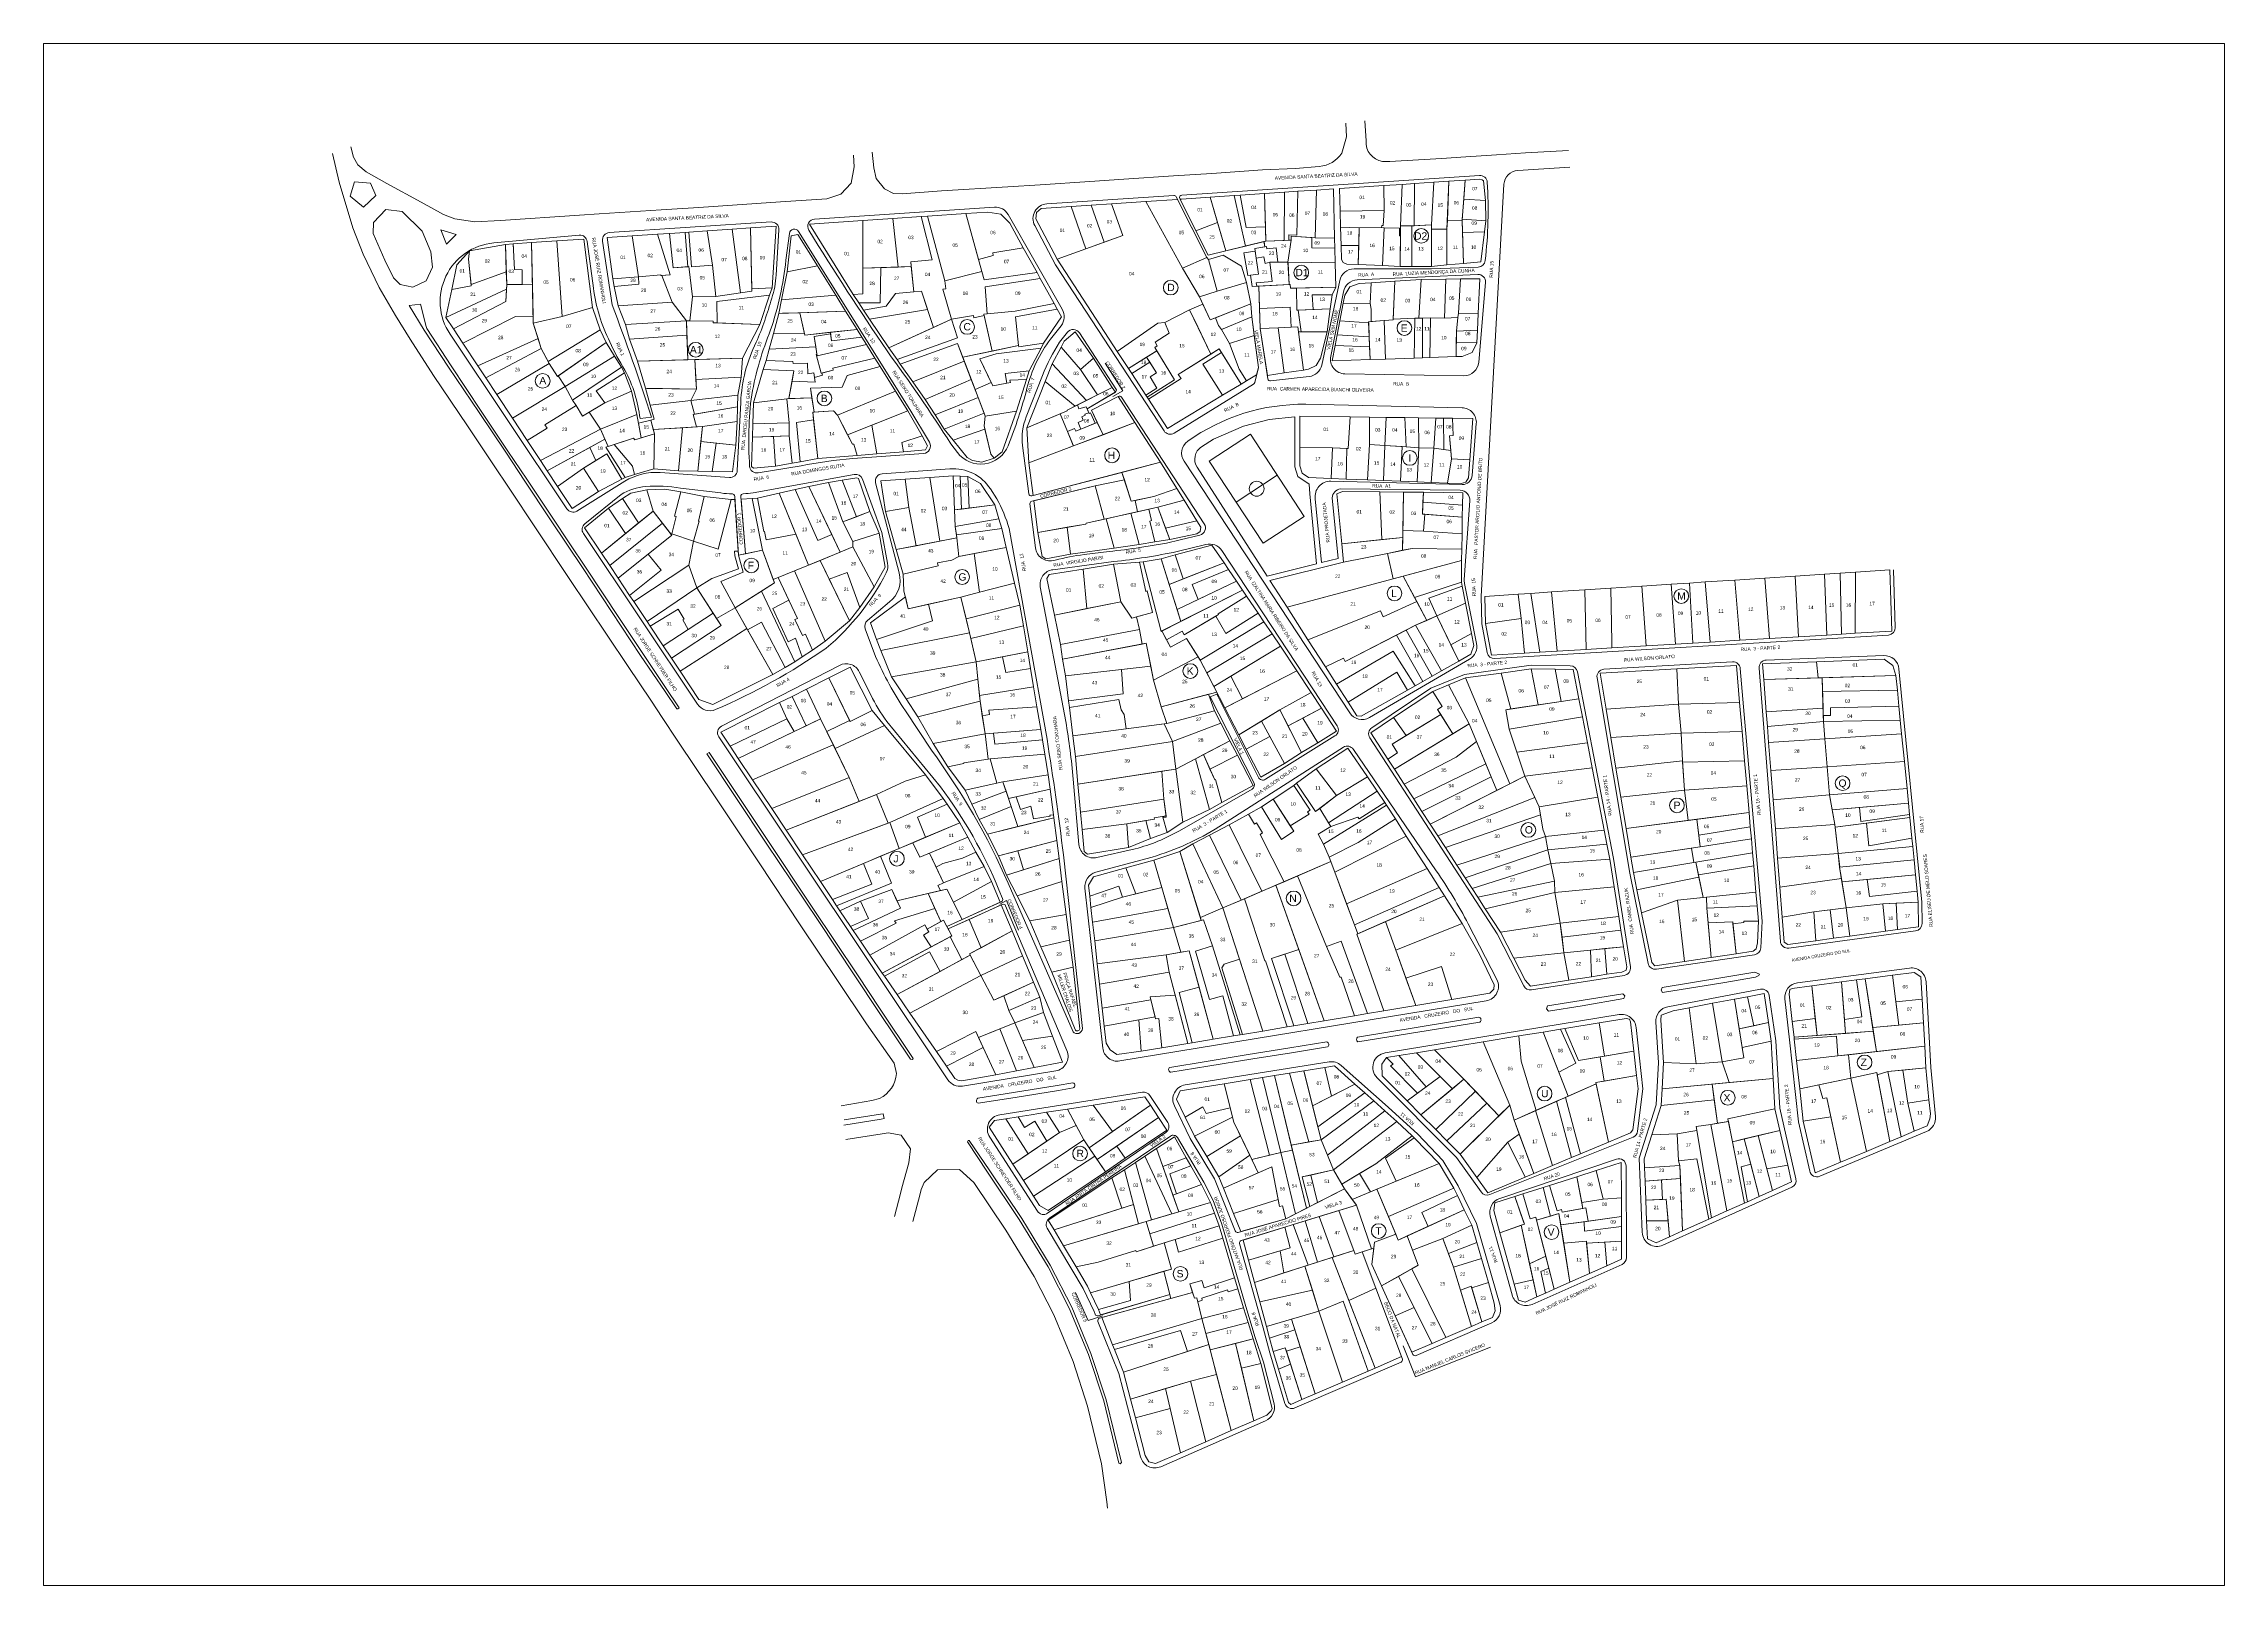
# Paper-space layout 'Layout1' of a CAD drawing. Header units: inches, sheet in millimetres. Extents: x 1 to 594, y 1 to 420.
# The model-space entities are those that its viewports show. They can reach past a viewport. Long polylines and large blocks are cut down to what shows.
import ezdxf
from ezdxf.enums import TextEntityAlignment as Align

# ---------------------------------------------------------------- set-up
doc = ezdxf.new("R2010")
doc.units = ezdxf.units.IN
doc.header["$MEASUREMENT"] = 0
for name, color, linetype, lineweight in [('hatch_lote', 1, 'Continuous', 5), ('URB - Lote', 253, 'Continuous', 5), ('URB - Lote - Número', 7, 'Continuous', 0), ('URB - Quadra - Contorno', 7, 'Continuous', 20), ('URB - Quadra - Letra', 7, 'Continuous', 15), ('URB - Rua - Nome', 7, 'Continuous', 0)]:
    doc.layers.add(name, color=color, linetype=linetype, lineweight=lineweight)
doc.styles.add('ARIAL2.5', font='arial.ttf', dxfattribs={"width": 0.9, "height": 0.95})
doc.styles.get("Standard").update_dxf_attribs({"font": 'arial.ttf'})

# ---------------------------------------------------------------- blocks, each defined once
blk = doc.blocks.new('Quadra-A')
at = {"layer": 'URB - Lote'}
for points in [[(57.72, 500.16), (56.61, 510.56), (57.08, 513.89), (71.74, 516.55), (72.08, 505.36), (57.72, 500.16)], [(75.46, 506.28), (74.93, 516.77), (71.74, 516.55), (72.24, 500.15), (78.6, 500.14), (78.49, 506.25), (75.46, 506.28)], [(74.93, 516.77), (82.36, 517.27), (82.75, 500.13), (78.6, 500.14), (78.49, 506.25), (75.46, 506.28), (74.93, 516.77)], [(74.98, 515.16), (74.94, 516.5)], [(82.36, 517.27), (83.1, 484.47), (94.91, 487.1), (92.65, 517.96), (82.36, 517.27)], [(92.65, 517.96), (103.72, 518.7), (107.3, 490.78), (94.91, 487.1), (92.65, 517.96)], [(125.93, 503.39), (123.45, 520.02), (113.21, 519.33), (115.46, 502.45), (125.93, 503.39)], [(123.45, 520.02), (133.7, 520.71), (138.93, 504.16), (135.09, 503.82), (135.06, 504.21), (125.93, 503.39), (123.45, 520.02)], [(138.61, 521.04), (133.7, 520.71), (138.93, 504.16), (135.46, 503.85), (139.7, 492.95), (145.54, 485.35), (146.9, 485.35), (148.05, 495.18), (146.47, 507.48), (140.08, 506.98), (138.61, 521.04)], [(138.61, 521.04), (140.08, 506.98), (146.05, 507.45), (145.04, 521.47), (138.61, 521.04)], [(145.04, 521.47), (146.47, 521.56), (147.58, 507.35), (156.2, 508.05), (157.51, 495.36), (148.05, 495.18), (146.47, 507.48), (146.05, 507.45), (145.04, 521.47)], [(156.2, 508.05), (153.94, 522.06), (146.47, 521.56), (147.58, 507.35), (156.2, 508.05)], [(153.94, 522.06), (164.21, 522.75), (167.61, 496.8), (157.51, 495.36), (156.2, 508.05), (153.94, 522.06)], [(164.21, 522.75), (171.71, 523.25), (172.24, 497.46), (167.61, 496.8), (164.21, 522.75)], [(171.71, 523.25), (182.15, 523.95), (180.46, 498.9), (172.22, 498.47), (171.71, 523.25)], [(49.83, 498.12), (57.76, 499.72), (56.61, 510.56), (57.08, 513.89), (51.93, 508.25), (49.83, 498.12)], [(71.83, 493.27), (72.13, 498.32), (47.48, 486.74), (50.5, 482.16), (71.83, 493.27)], [(54.37, 476.29), (50.5, 482.16), (71.83, 493.27), (72.24, 500.15), (82.75, 500.13), (83.03, 487.34), (75.84, 487.18), (54.37, 476.29)], [(125.93, 503.39), (126.19, 500.28), (116.13, 499.43), (115.46, 502.45), (125.93, 503.39)], [(139.7, 492.95), (135.46, 503.85)], [(180.46, 498.9), (179.44, 495.84), (157.9, 493.26), (158.06, 484.55), (156.49, 484.6), (156.5, 485.28), (146.9, 485.35), (148.05, 495.18), (157.51, 495.36), (172.24, 497.46), (172.22, 498.47), (180.46, 498.9)], [(83.1, 484.47), (86.35, 474.13), (89.19, 468.79), (110.3, 481.76), (107.3, 490.78), (94.91, 487.1), (83.1, 484.47)], [(120.74, 483.92), (117.69, 491.5), (139.7, 492.95), (145.54, 485.35), (120.74, 483.92)], [(179.44, 495.84), (175.44, 483.93), (158.06, 484.55), (157.9, 493.26), (179.44, 495.84)], [(83.03, 487.34), (75.84, 487.18), (54.37, 476.29), (60.46, 467.06), (85.07, 478.19), (83.1, 484.47), (83.03, 487.34)], [(110.3, 481.76), (112.77, 476.57), (92.94, 462.71), (89.59, 468.05), (89.19, 468.79), (110.3, 481.76)], [(122.26, 477.91), (120.74, 483.92), (145.54, 485.35), (145.76, 479.54), (122.26, 477.91)], [(175.44, 483.93), (168.46, 470.12), (146.15, 469.52), (145.54, 485.35), (156.5, 485.28), (156.49, 484.6), (175.44, 483.93)], [(60.46, 467.06), (85.07, 478.19), (86.35, 474.13), (63.69, 462.17), (60.46, 467.06)], [(89.59, 468.05), (86.35, 474.13), (63.69, 462.17), (68.21, 455.32), (89.59, 468.05)], [(93.28, 462.95), (112.77, 476.57), (116.22, 471.02), (96.13, 458.62), (93.28, 462.95), (112.77, 476.57)], [(146.15, 469.52), (145.76, 479.54), (122.26, 477.91), (125.53, 468.96), (146.15, 469.52)], [(68.21, 455.32), (89.59, 468.05)], [(74.55, 445.72), (68.21, 455.32), (89.59, 468.05), (92.94, 462.71), (93.28, 462.95), (96.13, 458.62), (74.55, 445.72)], [(96.13, 458.62), (99.08, 453.1), (119.01, 466.48), (116.22, 471.02), (96.13, 458.62)], [(119.01, 466.48), (120.25, 464.16), (108.7, 456.9), (112.27, 451.91), (103.12, 446.52), (100.64, 450.82), (99.08, 453.1), (119.01, 466.48)], [(120.25, 464.16), (108.7, 456.9), (112.27, 451.91), (123.08, 456.69), (120.25, 464.16)], [(128.85, 457.87), (125.53, 468.96), (148.91, 469.59), (149.59, 457.51), (128.85, 457.87)], [(148.91, 469.59), (149.37, 461.42), (167.9, 462.41), (168.46, 470.12), (148.91, 469.59)], [(148.91, 469.59), (149.59, 457.51)], [(80.56, 436.61), (88.72, 441.58), (87.84, 443.02), (100.64, 450.82), (99.08, 453.1), (96.13, 458.62), (74.55, 445.72), (80.56, 436.61)], [(112.27, 451.91), (123.08, 456.69), (125.33, 447.26), (110.52, 441.18), (105.92, 448.17), (112.27, 451.91)], [(128.85, 457.87), (129.47, 457.85), (149.59, 457.51), (147.27, 452.85), (130.74, 450.99), (128.85, 457.87)], [(149.37, 461.42), (149.59, 457.51), (147.27, 452.85), (166.51, 455.02), (167.9, 462.41), (149.37, 461.42)], [(148.85, 447.33), (166.41, 450.36), (166.51, 455.02), (147.27, 452.85), (148.85, 447.33)], [(103.12, 446.52), (100.64, 450.82), (87.84, 443.02), (88.72, 441.58), (80.56, 436.61), (85.97, 428.42), (110.52, 441.18), (105.92, 448.17), (103.12, 446.52)], [(125.33, 447.26), (127.13, 437.71), (124.45, 436.88), (123.98, 437.48), (113.57, 434.15), (110.52, 441.18), (125.33, 447.26)], [(125.99, 443.73), (131.04, 444.93), (132.46, 439.35), (127.13, 437.71), (125.99, 443.73)], [(132.02, 441.06), (149.68, 442.17), (148.23, 447.22), (148.85, 447.33), (147.27, 452.85), (130.74, 450.99), (132.39, 445.25), (131.04, 444.93), (132.02, 441.06)], [(149.68, 442.17), (152.06, 442.32), (166.28, 444.31), (166.41, 450.36), (148.23, 447.22), (149.68, 442.17)], [(88.71, 424.26), (112.3, 437.09), (110.52, 441.18), (85.97, 428.42), (88.71, 424.26)], [(106.14, 433.74), (112.3, 437.09)], [(120.5, 421.5), (119.16, 420.81), (113.04, 431.1), (108.66, 428.42), (106.14, 433.74), (112.3, 437.09), (113.57, 434.15), (112.67, 433.86), (120.5, 421.5)], [(132.24, 425.1), (124.31, 422.67), (123.54, 426.17), (116.09, 434.95), (123.98, 437.48), (124.45, 436.88), (132.46, 439.35), (132.24, 425.1)], [(143.92, 441.81), (142.25, 424.26), (132.24, 425.1), (132.46, 439.35), (132.02, 441.06), (143.92, 441.81)], [(150.24, 424.07), (142.25, 424.26), (143.92, 441.81), (152.06, 442.32), (150.24, 424.07)], [(151.44, 436.16), (150.24, 424.07), (156.03, 423.93), (157.64, 435.52), (151.44, 436.16)], [(152.06, 442.32), (151.44, 436.16), (165.7, 434.69), (166.28, 444.31), (152.06, 442.32)], [(108.66, 428.42), (103.53, 425.3), (92.96, 417.82), (88.71, 424.26), (106.14, 433.74), (108.66, 428.42)], [(119.16, 420.81), (113.04, 431.1), (103.53, 425.3), (109.65, 415.83), (119.16, 420.81)], [(123.54, 426.17), (116.09, 434.95), (112.67, 433.86), (120.5, 421.5), (124.31, 422.67), (123.54, 426.17)], [(156.03, 423.93), (164.27, 423.88), (165.7, 434.69), (157.64, 435.52), (156.03, 423.93)], [(103.53, 425.3), (92.96, 417.82), (98.9, 408.83), (109.65, 415.83), (103.53, 425.3)], [(132.24, 425.1), (124.31, 422.67)]]:
    blk.add_lwpolyline(points, dxfattribs=at)
for points in [[(72.24, 500.15), (72.08, 505.36), (57.72, 500.16), (57.76, 499.72), (49.83, 498.12), (47.48, 486.74), (72.13, 498.32)], [(135.46, 503.85), (139.7, 492.95), (117.69, 491.5), (116.13, 499.43), (126.19, 500.28), (125.93, 503.39), (135.06, 504.21), (135.09, 503.82)]]:
    blk.add_lwpolyline(points, close=True, dxfattribs=at)
blk = doc.blocks.new('Quadra-B')
at = {"layer": 'URB - Lote'}
for points in [[(191.01, 520.62), (188.31, 520), (186.6, 505.4), (199.01, 507.78)], [(199.01, 507.78), (186.6, 505.4), (184.34, 493.94), (206.47, 495.8)], [(206.47, 495.8), (184.34, 493.94), (183.24, 488.42), (210.46, 489.39)], [(210.46, 489.39), (191.82, 488.72), (193.78, 479.56), (215.12, 481.91)], [(218.97, 475.73), (217.12, 478.69), (204.64, 477.21), (204.33, 480.08), (197.59, 478.97), (198.85, 471.07)], [(230.81, 456.72), (224.51, 466.83), (211.11, 463.04), (209.02, 458.32), (196.16, 457.96), (197.57, 448.14), (205.45, 448.71), (207.08, 446.88)], [(186.47, 453.65), (172.95, 451.89), (172.68, 443.41), (187.37, 443.74)], [(235.79, 448.71), (230.81, 456.72), (207.08, 446.88), (211.27, 438.95)], [(181.04, 438.25), (172.51, 437.9), (172.13, 426), (172.93, 425.3), (181.8, 426.09)], [(187.37, 443.74), (172.68, 443.41), (172.51, 437.9), (187.44, 438.52)], [(187.44, 438.52), (181.04, 438.25), (181.8, 426.09), (188.65, 427.34)]]:
    blk.add_lwpolyline(points, close=True, dxfattribs=at)
for points in [[(184.7, 488.47), (183.24, 488.42), (181.02, 480.29), (193.68, 480.04), (191.82, 488.72), (184.7, 488.47)], [(178.11, 469.17), (179.26, 473.82), (198.27, 474.75), (198.74, 471.76), (198.5, 471.7), (200.54, 464.01), (200.75, 464.07), (200.98, 463.22), (197.76, 462.35), (197.53, 464.13), (195.06, 463.81), (194.95, 468.18), (189.02, 468.04), (188.93, 468.84), (178.11, 469.17)], [(200.54, 464.01), (205.43, 465.32), (205.24, 466.05), (222.42, 470.19), (218.97, 475.73), (198.85, 471.07), (198.74, 471.76), (198.5, 471.7), (200.54, 464.01)], [(176.77, 465.61), (172.95, 451.89), (186.47, 453.65), (187.33, 453.67), (189.4, 465.02), (176.77, 465.61)], [(189.4, 465.02), (188.62, 460.77), (198.01, 460.33), (197.53, 464.13), (195.06, 463.81), (194.95, 468.18), (189.02, 468.04), (188.93, 468.84), (178.11, 469.17), (176.77, 465.61), (189.4, 465.02)], [(222.42, 470.19), (224.51, 466.83), (211.11, 463.04), (209.02, 458.32), (196.16, 457.96), (196.73, 453.93), (187.33, 453.67), (188.62, 460.77), (198.01, 460.33), (197.76, 462.35), (200.98, 463.22), (200.75, 464.07), (205.43, 465.32), (205.24, 466.05), (222.42, 470.19)], [(191.94, 427.93), (188.65, 427.34), (187.44, 438.52), (187.37, 443.74), (186.47, 453.65), (196.73, 453.93), (197.57, 448.14), (197.08, 448.11), (197.42, 444.97), (190.4, 443.97), (191.94, 427.93)], [(197.42, 444.97), (190.4, 443.97), (191.94, 427.93), (199.08, 429.24), (197.42, 444.97)], [(213.27, 435.15), (207.08, 446.88), (205.45, 448.71), (197.08, 448.11), (199.08, 429.24), (215.2, 430.53), (213.81, 435.13), (213.27, 435.15)], [(221.15, 442.88), (223.22, 431.18), (215.2, 430.53), (213.81, 435.13), (213.27, 435.15), (211.27, 438.95), (221.15, 442.88)], [(233.31, 435.83), (241.67, 438.49), (243.8, 434.38), (243.03, 432.77), (234, 432.04), (233.31, 435.83)]]:
    blk.add_lwpolyline(points, dxfattribs=at)
at = {"layer": 'URB - Lote', "color": 5}
blk.add_lwpolyline([(221.15, 442.88), (235.79, 448.71), (241.67, 438.49), (233.31, 435.83), (234, 432.04), (223.22, 431.18), (221.15, 442.88)], dxfattribs=at)

msp = doc.modelspace()

# ---------------------------------------------------------------- linework, layer by layer
at = {"layer": 'URB - Lote', "ltscale": 0.5}
msp.add_line((369.7, 411.46), (386.44, 422.41), dxfattribs=at)
at = {"layer": 'URB - Lote'}
for points in [[(455.82, 526.26), (456.47, 542.33), (463.14, 542.78), (461.88, 526.41), (455.82, 526.26)], [(462.54, 535.04), (463.14, 542.78), (469.05, 543.18), (469.99, 542.87), (470.54, 542.45), (471.32, 534.41), (462.54, 535.04)], [(321.2, 472.93), (296.65, 510.49), (323.53, 520.21), (318.86, 533.11), (332.81, 534.05), (347.83, 506.84), (354.73, 495.14), (356.09, 492.22), (350.7, 489.94), (340.58, 484.68), (337.7, 484.43), (321.2, 472.93)], [(332.81, 534.05), (347.83, 506.84), (357.69, 511.19), (345.74, 534.92), (332.81, 534.05)], [(347.35, 535.02), (359.17, 535.82), (362.13, 525.5), (353.31, 522.14), (346.84, 534.99), (347.35, 535.02)], [(359.17, 535.82), (368.86, 536.46), (373.46, 515.85), (365.46, 513.9), (359.17, 535.82)], [(381.76, 517.88), (389.31, 518.17), (389.48, 537.85), (381.31, 537.3), (381.76, 517.88)], [(389.48, 537.85), (394.83, 538.2), (394.47, 520.29), (391.22, 520.42), (391.2, 518.25), (389.31, 518.17), (389.48, 537.85)], [(402.52, 538.72), (409.41, 539.18), (409.87, 519.15), (401.93, 519.26), (402.52, 538.72)], [(429.91, 540.56), (411.83, 539.34), (412.1, 530.06), (430.07, 530.36), (429.91, 540.56)], [(437.34, 541.05), (442.42, 541.39), (442.3, 524.13), (441.36, 524.08), (436.71, 524.09), (437.34, 541.05)], [(442.3, 524.13), (449.41, 524.49), (450.34, 541.92), (442.42, 541.39), (442.3, 524.13)], [(449.41, 522.76), (449.41, 524.49), (450.34, 541.92), (456.47, 542.33), (455.68, 522.77), (449.41, 522.76)], [(471.54, 526.13), (461.91, 526.87), (462.54, 535.04), (471.32, 534.41), (471.54, 526.13)], [(290.21, 531.19), (302.36, 532.01), (308.44, 514.76), (296.65, 510.49), (288, 526.96), (288.35, 529.53), (290.21, 531.19)], [(310.6, 532.56), (318.86, 533.11), (323.53, 520.21), (315.89, 517.45), (310.6, 532.56)], [(353.31, 522.14), (358.33, 512.16), (365.46, 513.9), (362.13, 525.5), (353.31, 522.14)], [(430.07, 530.36), (429.64, 524.24), (429.05, 524.25), (428.99, 523.4), (419.86, 523.28), (412.3, 523.52), (412.1, 530.06), (430.07, 530.36)], [(455.63, 508.18), (462.39, 508.79), (461.88, 526.41), (455.82, 526.26), (455.68, 522.77), (455.63, 508.18)], [(462.02, 521.36), (470.98, 521.66), (471.54, 526.13), (461.91, 526.87), (461.88, 526.41), (462.02, 521.36)], [(382.26, 514.73), (382.14, 515.67), (381.38, 515.56), (381.1, 517.71), (381.76, 517.88), (392.19, 518.28), (390.84, 509.37), (386.73, 509.33), (386.04, 515.22), (382.26, 514.73)], [(400.61, 515.16), (409.97, 514.96), (410.11, 509.05), (390.84, 509.37), (392.19, 518.28), (392.13, 519.88), (400.52, 519.35), (400.61, 515.16)], [(409.97, 514.96), (400.61, 515.16), (400.52, 519.35), (401.93, 519.26), (409.87, 519.15), (409.97, 514.96)], [(419.7, 516.07), (412.52, 516.13), (412.3, 523.52), (419.86, 523.28), (419.7, 516.07)], [(419.52, 508.3), (414.79, 508.5), (413.4, 509.16), (412.69, 510.35), (412.52, 516.13)], [(412.52, 516.13), (419.7, 516.07), (419.52, 508.3), (414.79, 508.5), (413.4, 509.16), (412.69, 510.35), (412.52, 516.13)], [(419.86, 523.28), (428.99, 523.4), (430.05, 523.27), (429.36, 507.89), (419.52, 508.3), (419.86, 523.28)], [(430.05, 523.27), (429.36, 507.89), (436.57, 507.59), (436.68, 520.09), (436.32, 520.1), (436.36, 523.22), (430.05, 523.27)], [(436.57, 507.59), (441.29, 507.6), (441.36, 524.08), (436.71, 524.09), (436.57, 507.59)], [(441.29, 507.6), (449.35, 507.61), (449.41, 524.49), (441.36, 524.08), (441.29, 507.6)], [(449.35, 507.61), (455.63, 508.18), (455.68, 522.77), (449.41, 522.76), (449.35, 507.61)], [(462.39, 508.79), (469.48, 509.44), (470.98, 521.66), (462.02, 521.36), (462.39, 508.79)], [(215.81, 492.67), (217.77, 489.74), (227.01, 491.39), (230.73, 496.49), (238.29, 497.18), (237.21, 507.51), (224.75, 507.12), (224.48, 492.67), (215.81, 492.67)], [(357.69, 511.19), (358.37, 510.39), (361.92, 497.48), (354.73, 495.14), (347.83, 506.84), (357.69, 511.19)], [(361.92, 497.48), (373.9, 500.98), (371.92, 507.66), (364.34, 512.1), (358.37, 510.39), (361.92, 497.48)], [(374.41, 503.91), (372.84, 513.1), (377.44, 513.73), (378.75, 504.38), (374.41, 503.91)], [(376.29, 499.45), (375.5, 504.03), (378.75, 504.38), (377.83, 510.96), (380.98, 511.45), (381.57, 508.82), (383.48, 509.3), (384.42, 501.38), (377.93, 500.83), (378.19, 499.53), (376.29, 499.45)], [(377.83, 510.96), (377.28, 514.93), (382.14, 515.67), (382.26, 514.73), (386.04, 515.22), (386.73, 509.33), (383.48, 509.3), (381.57, 508.82), (380.98, 511.45), (377.83, 510.96)], [(383.48, 509.3), (390.84, 509.37)], [(410.11, 509.05), (410.34, 499.11), (391.87, 498.65), (391.77, 500.16), (391.31, 500.14), (390.87, 508.75), (390.84, 509.37), (410.11, 509.05)], [(288.5, 505.09), (289.85, 502.66), (267.37, 499.28), (268.21, 488.26), (266.83, 488.13), (266.96, 487.58), (262.67, 486.65), (262.66, 487.59), (253.67, 486.05), (250.14, 498.33), (251.33, 498.43), (250.95, 501.71), (265.99, 505.47), (266.92, 502.07), (288.5, 505.09)], [(373.9, 500.98), (375.69, 492.35), (359.09, 485.77), (354.73, 495.14), (361.92, 497.48), (373.9, 500.98)], [(379.24, 490.36), (378.98, 499.57), (391.77, 500.16), (391.87, 498.65), (394.26, 498.7), (394.49, 489.73), (394.99, 489.75), (395.96, 482.95), (396.26, 480.89), (395.17, 480.88), (394.92, 482.9), (392.07, 482.77), (391.78, 490.95), (379.24, 490.36)], [(408.8, 495.98), (410.34, 499.11), (394.26, 498.7), (394.49, 489.73), (401.17, 489.99), (400.7, 495.97), (408.8, 495.98)], [(413.37, 492.6), (414.01, 495.88), (416.12, 499.3), (419.92, 500.63), (424.81, 500.94), (424.31, 492.48), (413.37, 492.6)], [(424.81, 500.94), (434.45, 501.56), (433.68, 485.83), (424.74, 485.11), (424.81, 490.1), (424.31, 492.48), (424.81, 500.94)], [(434.45, 501.56), (445.08, 502.25), (444.2, 486.46), (442.63, 486.44), (433.69, 486.1), (434.45, 501.56)], [(455.17, 502.37), (454.62, 486.49), (448.96, 486.56), (444.2, 486.46), (445.08, 502.25), (455.17, 502.37)], [(461.22, 502.45), (469.08, 502.55), (468.44, 488.36), (460.36, 488.52), (461.22, 502.45)], [(167.61, 496.8), (172.24, 497.46)], [(333.91, 453.47), (333.43, 454.21), (344.56, 461.4), (336.48, 474.48), (337.53, 475.15), (336.61, 476.69), (342.37, 480.3), (340.58, 484.68), (350.7, 489.94), (352.72, 485.75), (359.44, 471.81), (346.11, 463.44), (347.24, 461.83), (333.91, 453.47)], [(373.98, 460.97), (371.73, 459.62), (362.8, 473.92), (359.44, 471.81), (350.7, 489.94), (356.09, 492.22), (359.09, 485.77), (361.33, 486.66), (362.48, 483.5), (363.78, 481.91), (366.96, 476.17), (370.98, 465.69), (373.98, 460.97)], [(363.78, 481.91), (362.48, 483.5), (361.33, 486.66), (375.69, 492.35), (376.03, 487.06), (363.78, 481.91)], [(379.48, 482.29), (379.24, 490.36), (391.78, 490.95), (392.07, 482.77), (386.77, 482.54), (379.48, 482.29)], [(406.77, 480.91), (396.26, 480.89), (394.99, 489.75), (408.03, 490.25), (406.77, 480.91)], [(408.03, 490.25), (401.17, 489.99), (400.7, 495.97), (408.8, 495.98), (408.03, 490.25)], [(411.97, 485.4), (413.37, 492.6), (424.31, 492.48), (424.81, 490.1), (424.74, 485.11), (423.72, 485.03), (423.74, 484.57), (411.97, 485.4)], [(304, 480.85), (311.58, 470.11), (306.17, 465.53), (298.29, 474.69), (299.55, 477.05), (304, 480.85)], [(325.74, 465.98), (321.2, 472.93), (337.7, 484.43), (340.58, 484.68), (342.37, 480.3), (336.61, 476.69), (337.53, 475.15), (336.48, 474.48), (337.29, 473.17), (325.74, 465.98)], [(366.96, 476.17), (363.78, 481.91), (376.03, 487.06), (377.04, 479.4), (366.96, 476.17)], [(386.77, 482.54), (389.28, 464.17), (382.45, 463.16), (379.48, 482.29), (386.77, 482.54)], [(386.77, 482.54), (389.28, 464.17), (397.14, 465.34), (394.92, 482.9), (386.77, 482.54)], [(406.77, 480.91), (404.15, 470.16), (402.37, 467.14), (399.2, 465.64), (397.14, 465.34), (395.17, 480.88), (406.77, 480.91)], [(430.66, 469.81), (424.3, 469.58), (423.72, 485.03), (430.12, 485.55), (430.66, 469.81)], [(442.27, 470.21), (430.66, 469.81), (430.12, 485.55), (433.68, 485.83), (433.69, 486.1), (442.63, 486.44), (442.27, 470.21)], [(445.69, 470.33), (442.27, 470.21), (442.63, 486.44), (445.64, 486.49), (445.69, 470.33)], [(448.66, 470.43), (445.69, 470.33), (445.64, 486.49), (448.96, 486.56), (448.66, 470.43)], [(448.96, 486.56), (454.62, 486.49), (460.12, 486.78), (459.56, 481.24), (459.39, 470.8), (448.66, 470.43), (448.96, 486.56)], [(459.56, 481.24), (459.48, 476.58), (467.9, 476.42), (468.14, 481.64), (459.56, 481.24)], [(468.44, 488.36), (468.14, 481.64), (459.56, 481.24), (460.12, 486.78), (460.36, 488.52), (468.44, 488.36)], [(291.18, 476.24), (290.14, 474.28), (271.84, 471.89), (265.19, 469.96), (269.84, 460.25), (263.22, 457.44), (258.2, 470.54), (281.01, 475.29), (281.07, 474.8), (291.18, 476.24)], [(290.14, 474.28), (271.84, 471.89), (265.19, 469.96), (270.46, 458.94), (276.18, 460), (275.51, 463.88), (285.27, 464.99), (290.14, 474.28)], [(294.66, 467.88), (298.29, 474.69), (306.17, 465.53), (313.21, 455.21), (308.71, 452.94), (294.66, 467.88)], [(333.43, 454.21), (344.56, 461.4), (337.29, 473.17), (333.2, 470.62), (337.23, 464.17), (334.58, 462.61), (337.37, 457.88), (332.83, 455.13), (333.43, 454.21)], [(341.7, 441.55), (333.91, 453.47), (347.24, 461.83), (346.11, 463.44), (362.8, 473.92), (363.68, 472.51), (356.15, 467.76), (364.13, 455.05), (341.7, 441.55)], [(371.73, 459.62), (364.13, 455.05), (356.15, 467.76), (363.68, 472.51), (371.73, 459.62)], [(377.04, 479.4), (378.75, 466.38), (378.03, 463.41), (373.98, 460.97), (370.98, 465.69), (366.96, 476.17), (377.04, 479.4)], [(408.79, 469.05), (410.02, 475.37), (424.1, 474.75), (424.3, 469.58), (408.79, 469.05)], [(410.02, 475.37), (410.86, 479.68), (423.95, 478.93), (424.1, 474.75), (410.02, 475.37)], [(465.93, 472.48), (467.9, 476.42), (459.48, 476.58), (459.39, 470.8), (461.83, 470.88), (465.93, 472.48)], [(304.11, 450.62), (291.79, 460.67), (294.66, 467.88), (308.71, 452.94), (304.11, 450.62)], [(311.58, 470.11), (319.19, 458.26), (313.21, 455.21), (306.17, 465.53), (311.58, 470.11)], [(327.13, 463.85), (325.74, 465.98), (333.2, 470.62), (334.54, 468.47), (327.13, 463.85)], [(332.83, 455.13), (327.13, 463.85), (334.54, 468.47), (337.23, 464.17), (334.58, 462.61), (337.37, 457.88), (332.83, 455.13)], [(300.73, 448.92), (304.11, 450.62), (291.79, 460.67), (284.28, 441.81), (300.84, 448.7), (300.73, 448.92)], [(319.19, 458.26), (320.44, 456.3), (308.96, 449.46), (308.58, 450.39), (305.57, 449.48), (305, 451.08), (319.19, 458.26)], [(328.4, 443.91), (321.58, 454.53), (310.71, 448.95), (315.41, 438.97), (328.4, 443.91)], [(285.15, 427.45), (284.28, 441.81), (297.99, 447.51), (303.35, 434.38), (285.15, 427.45)], [(305, 451.08), (305.57, 449.48), (308.58, 450.39), (309.6, 447.94), (308, 447.28), (308.16, 446.88), (306.75, 446.29), (307.36, 444.84), (305.29, 443.98), (306.43, 441.24), (304.3, 440.35), (303.85, 441.46), (300.94, 440.27), (297.99, 447.51), (300.84, 448.7), (300.73, 448.92), (305, 451.08)], [(300.73, 448.92), (305, 451.08)], [(300.73, 448.92), (300.84, 448.7)], [(309.6, 447.94), (309.72, 447.65), (310.36, 447.92), (312.15, 443.62), (306.43, 441.24), (305.29, 443.98), (307.36, 444.84), (306.75, 446.29), (308.16, 446.88), (308, 447.28), (309.6, 447.94)], [(395.63, 446.47), (416.14, 446.2), (415.42, 433.37), (408.96, 433.67), (395.63, 433.79), (395.63, 446.47)], [(416.14, 446.2), (424.07, 446.1), (424.06, 434.97), (423.28, 420.52), (414.53, 420.86), (414.87, 433.39), (415.42, 433.37), (416.14, 446.2)], [(457.89, 445.66), (466.27, 445.55), (465.04, 428.71), (457.47, 429.06), (456.76, 438.5), (458.26, 438.57), (457.89, 445.66)], [(254.31, 436.7), (259.97, 429.6), (262.19, 428.5), (266.06, 427.71), (271, 429.38), (269.72, 430.96), (267.27, 441.24), (254.31, 436.7)], [(338.8, 427.7), (328.4, 443.91), (285.15, 427.45), (286.89, 414.14), (338.8, 427.7)], [(303.35, 434.38), (315.41, 438.97), (313.05, 443.99), (304.3, 440.35), (303.85, 441.46), (300.94, 440.27), (303.35, 434.38)], [(303.3, 434.49), (300.94, 440.27)], [(323.13, 423.6), (338.8, 427.7), (345.47, 417.04), (336.2, 413.77), (326.91, 411.84), (323.13, 423.6), (323.13, 423.6)], [(408.47, 421.1), (399.22, 421.46), (396.6, 423.21), (395.63, 426.22), (395.63, 433.79), (408.96, 433.67), (408.47, 421.1)], [(414.53, 420.86), (408.47, 421.1), (408.96, 433.67), (414.87, 433.39), (414.53, 420.86)], [(437.34, 434.14), (430.38, 434.62), (429.76, 420.27), (436.67, 420), (437.34, 434.14)], [(443.49, 419.74), (436.67, 420), (437.34, 434.14), (444.22, 433.66), (443.49, 419.74)], [(449.27, 419.51), (443.49, 419.74), (444.22, 433.66), (450.27, 433.51), (449.27, 419.51)], [(455.95, 419.25), (449.27, 419.51), (450.27, 433.51), (457.21, 432.48), (457.47, 429.06), (455.95, 419.25)], [(455.95, 419.25), (461.44, 419.04), (463.32, 419.59), (464.5, 421.34), (465.04, 428.71), (457.47, 429.06), (455.95, 419.25)], [(195.48, 417.85), (208.19, 391.05), (213.39, 393.17), (213.38, 395.45), (209.38, 403.38), (203.43, 419.47), (195.48, 417.85)], [(214.86, 405.53), (209.38, 403.38), (203.43, 419.47), (209.02, 420.39), (214.86, 405.53)], [(209.02, 420.39), (215.07, 421.39), (215.67, 421.11), (220.3, 407.67), (214.86, 405.53), (209.02, 420.39)], [(226.76, 407.58), (224.81, 420.18), (234.78, 420.87), (236.22, 409.32), (226.76, 407.58)], [(234.78, 420.87), (244.85, 421.56), (248.85, 395.53), (239.26, 393.71), (236.22, 409.32), (234.78, 420.87)], [(254.28, 422.21), (244.85, 421.56), (248.85, 395.53), (255.81, 396.85), (255.14, 401.51), (254.82, 408.28), (254.28, 422.21)], [(254.28, 422.21), (257.19, 422.04), (257.64, 408.64), (254.82, 408.28), (254.28, 422.21)], [(257.64, 408.64), (260.78, 409.03), (260.22, 421.85), (257.19, 422.04), (257.64, 408.64)], [(260.22, 421.85), (265.4, 419.05), (271.24, 410.33), (260.78, 409.03), (260.22, 421.85)], [(312.16, 418.17), (287.16, 412.05), (288.85, 399.13), (308.46, 402.51), (308.49, 402.89), (315.83, 404.53), (312.16, 418.17)], [(324.12, 420.51), (326.91, 411.84), (328.49, 412.17), (329.45, 407.56), (315.83, 404.53), (312.16, 418.17), (324.12, 420.51)], [(113.79, 409.04), (119.45, 412.96), (125.97, 402.96), (120.7, 398.69), (113.79, 409.04)], [(119.45, 412.96), (122.91, 415.1), (129.34, 416.44), (131.91, 407.78), (125.97, 402.96), (119.45, 412.96)], [(129.34, 416.44), (136.74, 416.71), (143.19, 415.69), (140.64, 405.73), (141.36, 405.57), (139.6, 398.56), (139.31, 398.3), (131.91, 407.78), (129.34, 416.44)], [(152.81, 413.71), (143.19, 415.69), (140.64, 405.73), (141.36, 405.57), (139.6, 398.56), (148.4, 395.54), (150.69, 403.65), (150.46, 403.7), (152.81, 413.71)], [(163.83, 412.49), (158.52, 392.3), (148.4, 395.54), (146.54, 385.79), (149.79, 376.45), (155.84, 380.34), (166.72, 384.31), (165.24, 389.52), (165.13, 391.41), (166.62, 391.49), (165.3, 412.58), (163.83, 412.49)], [(176.61, 391.81), (172.38, 412.97), (167.83, 412.72), (169.66, 390.37), (176.61, 391.81)], [(174.55, 413.09), (177.11, 399.47), (177.41, 399.53), (178.06, 396.09), (190.18, 398.37), (195.28, 385.77), (180.92, 379.89), (176.61, 391.81), (172.38, 412.97), (174.55, 413.09)], [(183.4, 415.1), (174.55, 413.09), (177.11, 399.47), (177.41, 399.53), (178.06, 396.09), (190.18, 398.37), (183.4, 415.1)], [(189.9, 416.58), (183.4, 415.1), (195.28, 385.77), (208.19, 391.05), (204.8, 398.21), (199.13, 395.83), (189.9, 416.58)], [(189.9, 416.58), (199.13, 395.83), (204.8, 398.21), (195.48, 417.85), (189.9, 416.58)], [(231.02, 392.14), (226.76, 407.58), (236.22, 409.32), (239.26, 393.71), (231.02, 392.14)], [(271.24, 410.33), (272.98, 404.64), (255.14, 401.51), (254.82, 408.28), (271.24, 410.33)], [(328.49, 412.17), (326.91, 411.84)], [(345.47, 417.04), (348.48, 412.25), (337.73, 409.4), (329.45, 407.56), (328.49, 412.17), (336.2, 413.77), (345.47, 417.04)], [(336.56, 395.24), (342.63, 396.25), (337.73, 409.4), (334.07, 408.59), (335.21, 403.93), (334.46, 403.74), (336.56, 395.24)], [(353.73, 403.84), (340.93, 400.8), (337.73, 409.4), (348.48, 412.25), (353.73, 403.84)], [(412.76, 394.52), (410.77, 414.79), (413.01, 415.81), (428.34, 415.64), (429.17, 396.21), (412.76, 394.52)], [(428.34, 415.64), (438.01, 415.54), (437.66, 397.08), (429.17, 396.21), (428.34, 415.64)], [(438.01, 415.54), (446.05, 415.46), (445.67, 406.57), (446.6, 406.5), (446.15, 399.6), (437.71, 399.86), (438.01, 415.54)], [(461.99, 410.28), (461.92, 405.35), (445.67, 406.57), (445.88, 411.46), (461.99, 410.28)], [(446.05, 415.46), (462.07, 415.28), (461.99, 410.28), (445.88, 411.46), (446.05, 415.46)], [(104.03, 401.05), (110.86, 390.7), (120.7, 398.69), (113.79, 409.04), (104.03, 401.05)], [(114.27, 385.58), (110.86, 390.7), (131.91, 407.78), (135.74, 402.87), (114.27, 385.58)], [(114.27, 385.58), (117.68, 380.46), (139.52, 398.04), (135.74, 402.87), (114.27, 385.58)], [(213.38, 395.45), (209.38, 403.38), (220.3, 407.67), (224.14, 398.78), (213.38, 395.45)], [(272.98, 404.64), (274.16, 400.77), (255.64, 398.07), (255.14, 401.51), (272.98, 404.64)], [(274.16, 400.77), (275.98, 392.98), (256.65, 389.3), (255.81, 396.85), (255.64, 398.07), (274.16, 400.77)], [(302.11, 390.31), (292.03, 388.36), (290.66, 389.26), (288.85, 399.13), (300.85, 401.2), (302.11, 390.31)], [(320.01, 392.65), (302.11, 390.31), (300.85, 401.2), (308.46, 402.51), (308.49, 402.89), (316.71, 404.72), (320.01, 392.65)], [(316.71, 404.72), (320.01, 392.65), (330.21, 394.18), (326.74, 406.96), (316.71, 404.72)], [(334.07, 408.59), (326.74, 406.96), (330.21, 394.18), (336.56, 395.24), (334.46, 403.74), (335.21, 403.93), (334.07, 408.59)], [(340.93, 400.8), (342.63, 396.25), (353.66, 398.58), (355.05, 399.55), (355.34, 401.28), (353.73, 403.84), (340.93, 400.8)], [(446.6, 406.5), (461.92, 405.35), (461.82, 398.51), (446.15, 399.6), (446.6, 406.5)], [(148.4, 395.54), (146.54, 385.79), (124.08, 370.88)], [(148.4, 395.54), (158.52, 392.3)], [(165.13, 391.41), (166.62, 391.49), (166.73, 389.77), (168.66, 382.97), (159.63, 379.06), (165.42, 368.34), (157.83, 364.07), (149.79, 376.45), (155.84, 380.34), (166.72, 384.31), (165.24, 389.52), (165.13, 391.41)], [(166.73, 389.77), (176.61, 391.81), (181.41, 378.56), (165.42, 368.34), (159.63, 379.06), (168.66, 382.97), (166.73, 389.77)], [(165.24, 389.52), (165.13, 391.41), (166.62, 391.49), (166.73, 389.77)], [(222.13, 376.95), (216.21, 368.56), (211.1, 382.79), (203.73, 380.1), (200.02, 387.7), (213.39, 393.17), (222.13, 376.95)], [(233.97, 382.13), (231.02, 392.14), (255.81, 396.85), (256.65, 389.3), (253.74, 387.82), (247.94, 386.72), (248.24, 385.5), (233.97, 382.13)], [(344.81, 389.91), (348.08, 380.13), (364.76, 386.71), (359.85, 393.95), (344.81, 389.91)], [(413.5, 386.98), (412.76, 394.52), (437.66, 397.08), (437.56, 391.81), (431.37, 390.54), (413.5, 386.98)], [(461.73, 392.25), (461.66, 387.6), (433.75, 380.16), (431.37, 390.54), (441.48, 392.62), (461.73, 392.25)], [(122.36, 373.44), (117.68, 380.46), (129.9, 390.29), (135.28, 383.71), (122.36, 373.44)], [(129.49, 362.75), (124.08, 370.88), (146.54, 385.79), (149.79, 376.45), (129.49, 362.75)], [(202.14, 354.75), (196.95, 351.16), (194.07, 357.68), (192.89, 357.03), (189.79, 363.59), (190.81, 364.07), (182.96, 380.73), (189.54, 383.42), (202.14, 354.75)], [(202.14, 354.75), (189.54, 383.42), (200.02, 387.7), (212.04, 363.01), (202.14, 354.75)], [(203.73, 380.1), (211.1, 382.79), (216.21, 368.56), (212.04, 363.01), (203.73, 380.1)], [(262.91, 390.49), (264.99, 374.76), (257.48, 372.76), (236, 367.96), (234.21, 375.34), (233.97, 382.13), (248.24, 385.5), (247.94, 386.72), (253.74, 387.82), (256.65, 389.3), (262.91, 390.49)], [(292.47, 380.38), (295.6, 365.32), (308.83, 368.03), (307.29, 384.16), (293.48, 381.94), (292.47, 380.38)], [(307.29, 384.16), (319.66, 386.16), (322.61, 370.87), (308.83, 368.03), (307.29, 384.16)], [(327.15, 364.18), (322.61, 370.87), (319.66, 386.16), (330.27, 386.98), (332.84, 375.08), (333.48, 375.25), (335.6, 366.4), (327.15, 364.18)], [(330.27, 386.98), (331.84, 387.1), (339.1, 358.76), (339.43, 358.93), (342.95, 352.33), (349.52, 355.87), (354.16, 348.44), (336.06, 338.84), (332.97, 353.9), (331.43, 353.61), (330.35, 359.51), (329, 364.67), (335.6, 366.4), (333.48, 375.25), (332.84, 375.08), (330.27, 386.98)], [(331.84, 387.1), (339.16, 388.39), (347.13, 362.81), (339.1, 358.76), (331.84, 387.1)], [(339.16, 388.39), (344.81, 389.91), (348.08, 380.13), (342.43, 377.9), (339.16, 388.39)], [(366.64, 383.94), (351.78, 377.86), (354.27, 371.77), (345.63, 367.65), (342.43, 377.9), (364.76, 386.71), (366.64, 383.94)], [(351.78, 377.86), (366.64, 383.94), (369.85, 379.2), (354.27, 371.77), (351.78, 377.86)], [(433.75, 380.16), (390.46, 368.6), (383.46, 379.47), (413.5, 386.98), (431.37, 390.54), (433.75, 380.16)], [(461.66, 387.6), (461.53, 378.78), (442.39, 372.6), (437.74, 381.22), (461.66, 387.6)], [(146.26, 359.55), (156.44, 366.21), (149.79, 376.45), (129.49, 362.75), (130.77, 360.83), (142.21, 367.88), (144.55, 363.68), (144.1, 363.43), (146.26, 359.55)], [(185.83, 344.01), (176.18, 362.58), (170.44, 359.41), (165.42, 368.34), (176.13, 375.19), (189.72, 346.41), (185.83, 344.01)], [(192.72, 348.35), (189.72, 346.41), (176.13, 375.19), (181.41, 378.56), (180.92, 379.89), (182.96, 380.73), (187.33, 371.46), (180.8, 368.04), (187.01, 354.44), (190, 356), (192.72, 348.35)], [(279.38, 378.48), (281.49, 369.47), (259.59, 363.85), (257.48, 372.76), (264.99, 374.76), (279.38, 378.48)], [(372.34, 375.52), (339.43, 358.93), (341.32, 355.37), (347.71, 358.78), (348.46, 357.38), (362.54, 365.59), (362.35, 365.91), (373.98, 373.1), (372.34, 375.52)], [(369.85, 379.2), (372.34, 375.52), (347.13, 362.81), (345.63, 367.65), (369.85, 379.2)], [(437.74, 381.22), (443.32, 370.89), (429.65, 364.69), (428.55, 367.1), (398.98, 355.35), (390.46, 368.6), (437.74, 381.22)], [(461.83, 377.26), (463.22, 370.2), (451.6, 365.08), (448.24, 372.25), (461.83, 377.26)], [(130.77, 360.83), (142.21, 367.88), (144.55, 363.68), (144.1, 363.43), (146.26, 359.55), (136.11, 352.83), (130.77, 360.83)], [(139.46, 347.8), (136.11, 352.83), (146.26, 359.55), (156.44, 366.21), (159.73, 361.15), (139.46, 347.8)], [(142.94, 342.59), (139.46, 347.8), (159.73, 361.15), (157.83, 364.07), (165.42, 368.34), (170.13, 359.98), (142.94, 342.59)], [(180.8, 368.04), (187.33, 371.46), (190.81, 364.07)], [(189.79, 363.59), (192.89, 357.03), (194.07, 357.68), (196.95, 351.16), (192.72, 348.35), (190, 356), (187.01, 354.44), (180.8, 368.04), (187.33, 371.46), (190.81, 364.07), (189.79, 363.59)], [(180.8, 368.04), (187.01, 354.44)], [(223, 355.48), (220.53, 362.18), (234.83, 372.79), (236, 367.96), (244.24, 369.8), (245.82, 363.11), (223, 355.48)], [(260.92, 358.21), (257.48, 372.76), (244.24, 369.8), (245.82, 363.11), (223, 355.48), (224.81, 351.02), (260.92, 358.21)], [(281.49, 369.47), (282.98, 360.96), (261.49, 355.8), (259.59, 363.85), (281.49, 369.47)], [(295.6, 365.32), (322.61, 370.87), (327.15, 364.18), (329, 364.67), (330.35, 359.51), (298.06, 353.47), (295.6, 365.32)], [(342.95, 352.33), (341.32, 355.37), (347.71, 358.78), (348.46, 357.38), (361.43, 364.94), (365.49, 357.95), (378.66, 366.2)], [(381.03, 362.69), (378.66, 366.2), (365.49, 357.95), (361.43, 364.94), (348.46, 357.38), (347.71, 358.78), (341.32, 355.37), (342.95, 352.33), (349.52, 355.87), (355.08, 346.96), (381.03, 362.69)], [(373.98, 373.1), (378.66, 366.2), (365.49, 357.95), (361.43, 364.94), (362.54, 365.59), (362.35, 365.91), (373.98, 373.1)], [(406.12, 344.26), (398.98, 355.35), (428.55, 367.1), (429.65, 364.69), (443.32, 370.89), (447.44, 363.25), (442.88, 361.24), (414.12, 346.53), (413.44, 347.89), (406.12, 344.26)], [(460.45, 346.62), (453.44, 342.67), (442.88, 361.24), (451.6, 365.08), (460.45, 346.62)], [(150.64, 331.05), (156.37, 328.96), (180.71, 341.17), (170.13, 359.98), (142.94, 342.59), (150.64, 331.05)], [(180.71, 341.17), (185.83, 344.01), (176.18, 362.58), (170.44, 359.41), (180.71, 341.17)], [(190.81, 364.07), (189.79, 363.59)], [(263.73, 346.3), (229.19, 340.28), (224.81, 351.02), (260.92, 358.21), (263.73, 346.3)], [(282.98, 360.96), (284.82, 350.45), (263.73, 346.3), (261.49, 355.8), (282.98, 360.96)], [(330.35, 359.51), (331.43, 353.61), (298.92, 347.48), (298.06, 353.47), (330.35, 359.51)], [(339.43, 358.93), (342.95, 352.33)], [(349.52, 355.87), (342.95, 352.33)], [(355.08, 346.96), (349.52, 355.87)], [(381.03, 362.69), (384.41, 357.71), (357.73, 341.83), (355.08, 346.96), (381.03, 362.69)], [(384.41, 357.71), (387.79, 352.72), (360.58, 336.31), (357.73, 341.83), (384.41, 357.71)], [(435.13, 357.27), (445.76, 338.34), (442.7, 336.61), (433.75, 350.63), (410.67, 337.2), (406.12, 344.26), (413.44, 347.89), (414.12, 346.53), (435.13, 357.27)], [(435.13, 357.27), (445.76, 338.34), (449.64, 340.53), (439.05, 359.28), (435.13, 357.27)], [(465.66, 357.88), (466.63, 352.96), (465.45, 349.43), (460.45, 346.62), (457.29, 353.21), (465.66, 357.88)], [(285.87, 343.67), (287.04, 336.15), (265.08, 332.6), (264.42, 339.31), (263.73, 346.3), (274.48, 348.42), (275.74, 341.98), (285.87, 343.67)], [(284.82, 350.45), (285.87, 343.67), (275.74, 341.98), (274.48, 348.42), (284.82, 350.45)], [(300.11, 340.69), (298.92, 347.48), (332.97, 353.9), (334.88, 344.59), (300.11, 340.69)], [(336.06, 338.84), (332.97, 353.9)], [(336.06, 338.84), (354.16, 348.44), (355.08, 346.96), (361.8, 333.97), (339.07, 328), (336.06, 338.84)], [(387.79, 352.72), (367.5, 340.48), (372.23, 331.27), (394.4, 342.71), (387.79, 352.72)], [(221.27, 326.5), (212.35, 344.13), (203.62, 339.76), (212.27, 322.08)], [(203.62, 339.76), (212.35, 344.13), (221.27, 326.5), (212.27, 322.08), (203.62, 339.76)], [(235.12, 331.21), (229.19, 340.28), (263.73, 346.3), (264.42, 339.31), (235.12, 331.21)], [(239.86, 323.97), (235.12, 331.21), (264.42, 339.31), (265.31, 330.36), (239.86, 323.97)], [(301.35, 330.44), (300.11, 340.69), (322.97, 343.25), (323.68, 333.26), (301.35, 330.44)], [(321.81, 331.04), (322.82, 326.8), (324.09, 324.91), (324.88, 319.04), (341.47, 321.25), (339.07, 328), (336.06, 338.84), (334.88, 344.59), (322.97, 343.25), (323.68, 333.26), (301.35, 330.44), (301.68, 327.71), (321.81, 331.04)], [(394.4, 342.71), (400.31, 333.77), (387.56, 326.76), (370.81, 316.56), (365.1, 327.59), (394.4, 342.71)], [(415.38, 329.87), (418.93, 324.36), (420.62, 324.16), (439.53, 334.83), (435.29, 342.17), (415.38, 329.87)], [(520.53, 327.09), (518.08, 341.69), (549.35, 343.49), (550.1, 329.13), (520.53, 327.09)], [(163.38, 311.93), (159.52, 317.72), (183.53, 329.72), (186.53, 323.15), (163.38, 311.93)], [(189.47, 317.89), (194.33, 320.22), (188.59, 332.25), (183.53, 329.72), (186.53, 323.15), (189.47, 317.89)], [(194.33, 320.22), (188.59, 332.25), (194.5, 335.2), (200.25, 323.07), (194.33, 320.22)], [(267.3, 316.97), (246.21, 313.07), (239.86, 323.97), (265.31, 330.36), (267.3, 316.97)], [(287.04, 336.15), (288.44, 328.05), (268.91, 326.61), (269.17, 324.83), (266.19, 324.39), (265.31, 330.36), (265.08, 332.6), (287.04, 336.15)], [(303.08, 316.14), (301.68, 327.71), (321.81, 331.04), (322.82, 326.8), (324.09, 324.91), (324.88, 319.04), (303.08, 316.14)], [(341.47, 321.25), (339.07, 328), (358.48, 333.09), (360.87, 326.32), (341.47, 321.25)], [(400.31, 333.77), (404.45, 327.5), (390.91, 320.21), (387.56, 326.76)], [(166.7, 306.96), (163.38, 311.93), (186.53, 323.15), (189.47, 317.89), (166.7, 306.96)], [(166.7, 306.96), (172.54, 298.2), (205.4, 312.56), (200.25, 323.07), (166.7, 306.96)], [(206.14, 311.06), (202.8, 317.87), (212.1, 322.41), (212.27, 322.08), (221.27, 326.5), (226.34, 320.36), (206.14, 311.06)], [(226.34, 320.36), (242.96, 300.25), (234.73, 297.67), (222.98, 292.18), (216.02, 289.44), (211.95, 299.22), (206.14, 311.06), (226.34, 320.36)], [(288.44, 328.05), (290.02, 318.77), (267.3, 316.97), (266.19, 324.39), (269.17, 324.83), (268.91, 326.61), (288.44, 328.05)], [(343.73, 313.9), (340.37, 321.1), (303.08, 316.14), (304.2, 307.7), (343.73, 313.9)], [(343.73, 313.9), (363.44, 321.37), (360.87, 326.32), (341.47, 321.25), (340.37, 321.1), (343.73, 313.9)], [(343.73, 313.9), (363.44, 321.37), (367.18, 314.17), (345.17, 302.61), (343.73, 313.9)], [(380, 322.16), (383.41, 315.93), (373.83, 310.72), (370.81, 316.56), (380, 322.16)], [(387.56, 326.76), (396.41, 309.4), (389.42, 304.93), (380, 322.16), (387.56, 326.76)], [(402.96, 313.36), (396.41, 309.4), (390.91, 320.21), (396.9, 323.43), (402.96, 313.36)], [(404.45, 327.5), (410.68, 318.07), (402.96, 313.36), (396.9, 323.43), (404.45, 327.5)], [(467.75, 313.82), (464.74, 321.07), (434.31, 302.53), (438.22, 296.52), (459.42, 307.5), (467.75, 313.82)], [(609.04, 327.46), (609.19, 321.96), (586.32, 320.02), (585.85, 325.98), (609.04, 327.46)], [(609.13, 324.4), (609.19, 321.96), (640.53, 322.54), (639.98, 328.2), (612.02, 327.53), (612.1, 324.47), (609.13, 324.39)], [(172.54, 298.2), (180.35, 286.49), (211.95, 299.22), (205.4, 312.56), (172.54, 298.2)], [(258.71, 304.87), (252.1, 303.46), (246.21, 313.07), (267.3, 316.97), (268.56, 306.68), (258.69, 305.11), (258.71, 304.87)], [(267.3, 316.97), (270.79, 317.25)], [(290.73, 314.59), (291.7, 308.63), (269.34, 306.8), (268.56, 306.68), (267.3, 316.97), (270.79, 317.25), (271.33, 312.82), (290.73, 314.59)], [(290.02, 318.77), (290.73, 314.59), (271.33, 312.82), (270.79, 317.25), (290.02, 318.77)], [(345.17, 302.61), (305.18, 296.4), (304.2, 307.7), (343.73, 313.9), (345.17, 302.61)], [(370.24, 308.26), (359.01, 302.61), (356.41, 308.51), (367.18, 314.17), (370.24, 308.26)], [(389.42, 304.93), (379.73, 299.33), (373.83, 310.72), (383.41, 315.93), (389.42, 304.93)], [(610.75, 303.55), (587.72, 302.04), (586.83, 313.47), (609.78, 314.98), (610.75, 303.55)], [(259.2, 293.95), (252.1, 303.46), (258.71, 304.87), (258.69, 305.11), (268.56, 306.68), (269.34, 306.8), (272.05, 296.88), (259.2, 293.95)], [(274.57, 297.45), (272.05, 296.88), (269.34, 306.8), (291.7, 308.63), (293.05, 300.32), (274.57, 297.45)], [(345.17, 302.61), (339.34, 301.71), (340.26, 290.33), (341.2, 282.98), (339.86, 282.97), (341.58, 276.69), (341.58, 276.69), (347.94, 280.91), (345.17, 302.61)], [(353.12, 306.79), (358.85, 286.12), (347.94, 280.91), (345.17, 302.61), (353.12, 306.79)], [(360.95, 298.21), (356.41, 308.51), (353.12, 306.79), (358.85, 286.12), (363.88, 288.92), (361.3, 298.39), (360.95, 298.21)], [(370.24, 308.26), (376.68, 295.85), (363.88, 288.92), (361.3, 298.39), (360.95, 298.21), (359.01, 302.61), (370.24, 308.26)], [(402.11, 285.32), (410.67, 291.79), (402.35, 302.66), (394.33, 296.81), (402.11, 285.32)], [(402.35, 302.66), (415.24, 311.12), (423.28, 299.49), (410.67, 291.79), (402.35, 302.66)], [(588.64, 290.11), (587.72, 302.04), (610.75, 303.55), (611.72, 292.06), (588.64, 290.11)], [(186.21, 277.7), (180.35, 286.49), (211.95, 299.22), (216.02, 289.44), (186.21, 277.7)], [(242.96, 300.25), (250.21, 290.56), (228.49, 280.88), (227.76, 280.61), (222.98, 292.18), (234.73, 297.67), (242.96, 300.25)], [(261.9, 288.31), (259.2, 293.95), (274.57, 297.45), (275.87, 293.57), (261.9, 288.31)], [(281.73, 286.08), (286.03, 287.53), (287.04, 282.31), (293.84, 283.44), (293.79, 283.86), (295.24, 283.98), (293.91, 294.47), (279.96, 291.35), (281.73, 286.08)], [(306.17, 285.06), (305.18, 296.4), (339.34, 301.71), (340.26, 290.33), (306.17, 285.06)], [(380.06, 287.16), (374.74, 284.21), (377.21, 280.15), (377.96, 280.64), (380.43, 276.58), (379.48, 275.92), (389.24, 256.69), (408.26, 264.86), (407.59, 266.63), (405.29, 271.96), (403.12, 276.02), (408.37, 279.22), (407.35, 280.64), (403.8, 286.59), (402.11, 285.32), (394.33, 296.81), (393.17, 295.96), (399.87, 285.83), (398.86, 285.16), (399.47, 284.2), (391.73, 279.53), (393.17, 277.26), (388.14, 273.96), (380.06, 287.16)], [(384.83, 290.36), (393.17, 295.96), (399.87, 285.83), (398.86, 285.16), (399.47, 284.2), (391.73, 279.53), (384.83, 290.36)], [(423.28, 299.49), (427.19, 293.56), (407.35, 280.64), (403.8, 286.59), (410.67, 291.79), (423.28, 299.49)], [(427.19, 293.56), (430.3, 288.94), (419.84, 282.29), (419.34, 283.01), (408.37, 279.22), (407.35, 280.64), (427.19, 293.56)], [(612.79, 285.96), (611.72, 292.06), (643.26, 294.73), (643.85, 288.72), (612.79, 285.96)], [(192.93, 267.62), (186.21, 277.7), (222.98, 292.18), (227.76, 280.61), (192.93, 267.62)], [(250.21, 290.56), (251.86, 288.35), (239.81, 283.04), (243.04, 274.78), (232.27, 270.27), (228.49, 280.88), (250.21, 290.56)], [(243.04, 274.78), (239.81, 283.04), (251.86, 288.35), (257.02, 280.63), (243.04, 274.78)], [(277.97, 287.34), (280.73, 279.14), (268.36, 276.07), (264.92, 282.01), (277.97, 287.34)], [(286.03, 287.53), (281.73, 286.08), (279.96, 291.35), (276.85, 290.66), (280.73, 279.14)], [(295.24, 283.98), (295.39, 282.79), (280.73, 279.14), (276.85, 290.66), (279.96, 291.35), (281.73, 286.08), (286.03, 287.53), (287.04, 282.31), (293.84, 283.44), (293.79, 283.86), (295.24, 283.98)], [(306.87, 277.94), (306.17, 285.06), (340.26, 290.33), (341.13, 283.48), (336.29, 282.77), (336.38, 282.23), (325.1, 280.23), (306.87, 277.94)], [(380.06, 287.16), (388.14, 273.96), (393.17, 277.26), (384.83, 290.36), (380.06, 287.16)], [(430.3, 288.94), (431, 287.89), (405.29, 271.96), (403.12, 276.02), (408.37, 279.22), (419.34, 283.01), (419.84, 282.29), (430.3, 288.94)], [(431, 287.89), (434.7, 282.3), (419.41, 272.62), (407.59, 266.63), (405.29, 271.96), (431, 287.89)], [(644.31, 284.03), (624.41, 281.29), (623.87, 286.94), (612.79, 285.96), (613.83, 280.03), (613.96, 278.91), (644.43, 282.84), (644.31, 284.03)], [(623.87, 286.94), (624.41, 281.29), (644.31, 284.03), (643.85, 288.72), (623.87, 286.94), (624.41, 281.29)], [(257.02, 280.63), (260.24, 274.83), (240.74, 266.68), (237.81, 272.59), (257.02, 280.63)], [(296.56, 273.53), (272.79, 267.17), (268.36, 276.07), (295.39, 282.79), (296.56, 273.53)], [(306.87, 277.94), (307.74, 269.01), (309.08, 267.95), (325.84, 270.64), (325.1, 280.23), (306.87, 277.94)], [(325.84, 270.64), (334.81, 274.28), (332.92, 281.61), (325.1, 280.23), (325.84, 270.64)], [(341.58, 276.69), (334.81, 274.28), (332.92, 281.61), (336.38, 282.23), (336.29, 282.77), (341.13, 283.48), (341.2, 282.98), (339.86, 282.97), (341.58, 276.69)], [(366.88, 279.85), (380.12, 252.77), (371.76, 249.18), (358.81, 275.64), (366.88, 279.85)], [(366.88, 279.85), (374.74, 284.21), (377.21, 280.15), (377.96, 280.64), (380.43, 276.58), (379.48, 275.92), (389.24, 256.69), (380.12, 252.77), (366.88, 279.85)], [(377.21, 280.15), (377.96, 280.64), (380.43, 276.58)], [(379.48, 275.92), (389.24, 256.69), (380.12, 252.77)], [(407.59, 266.63), (409.9, 260.51), (438.98, 275.21), (434.7, 282.3), (419.41, 272.62), (407.59, 266.63)], [(645.59, 271.03), (645.26, 274.39), (627.76, 271.3), (626.72, 280.56), (613.96, 278.91), (615.23, 268.12), (645.59, 271.03)], [(626.72, 280.56), (627.76, 271.3), (645.26, 274.39), (644.43, 282.84), (626.72, 280.56)], [(206.76, 246.87), (205.04, 249.46), (221.2, 255.66), (217.68, 264.16), (224.65, 267.08), (229.17, 256.13), (206.76, 246.87)], [(208.1, 244.86), (216.49, 248.79), (229.28, 253.53), (231.38, 248.91), (249.18, 253.08), (248.12, 255.15), (250.42, 256.22), (244.61, 268.3), (240.74, 266.68), (237.81, 272.59), (224.65, 267.08), (229.17, 256.13), (206.76, 246.87), (208.1, 244.86)], [(260.24, 274.83), (263.61, 268.77), (258.13, 266.31), (250.12, 264.05), (247.35, 262.59), (244.61, 268.3), (260.24, 274.83)], [(250.42, 256.22), (247.35, 262.59), (250.12, 264.05), (258.13, 266.31), (263.61, 268.77), (266.88, 262.88), (250.42, 256.22)], [(276.12, 259.37), (272.79, 267.17), (280.65, 269.27), (282.99, 261.57), (276.12, 259.37)], [(280.65, 269.27), (296.56, 273.53), (297.49, 266.19), (282.99, 261.57), (280.65, 269.27)], [(336.19, 265.45), (346.75, 268.97), (355.46, 240.9), (344.16, 238.08), (336.19, 265.45)], [(352.05, 272.11), (364.29, 245.97), (355.12, 242.03), (346.75, 268.97), (352.05, 272.11)], [(438.98, 275.21), (409.9, 260.51), (414.76, 247.65), (447.61, 262.09), (438.98, 275.21)], [(459.71, 263.46), (463.13, 258.2), (496.8, 269.62), (495.91, 275.15), (459.71, 263.46)], [(615.78, 262.64), (646.12, 265.63), (645.59, 271.03), (615.23, 268.12), (615.87, 262.65)], [(200.14, 256.81), (217.68, 264.16), (221.2, 255.66), (205.04, 249.46), (200.14, 256.81)], [(266.88, 262.88), (269.92, 256.79), (254.44, 248.29), (251.7, 253.67), (249.18, 253.08), (248.12, 255.15), (250.42, 256.22), (266.88, 262.88)], [(297.49, 266.19), (298.67, 256.82), (280.41, 250.91), (276.12, 259.37), (297.49, 266.19)], [(324.75, 262.34), (311.5, 258.73), (309.49, 255.24), (309.98, 250.83), (321.87, 254.81), (323.34, 250.36), (328.86, 251.7), (324.75, 262.34)], [(324.75, 262.34), (336.19, 265.45), (339.45, 254.27), (328.86, 251.7), (324.75, 262.34)], [(385.83, 255.22), (394.66, 259.02), (406.6, 230.32), (411.93, 217.78), (412.49, 217.74), (417.97, 202.01), (405.63, 199.96), (385.83, 255.22)], [(394.66, 259.02), (408.26, 264.86), (419.35, 235.46), (418.89, 235.26), (429.88, 203.99), (423.32, 202.9), (412.52, 232.46), (406.6, 230.32), (394.66, 259.02)], [(447.61, 262.09), (452.5, 254.38), (417.96, 239.15), (414.76, 247.65), (447.61, 262.09)], [(231, 239.82), (216.46, 232.47), (213.53, 236.73), (232.77, 245.83), (231.38, 248.91), (244.08, 251.89), (246.82, 245.79), (230.44, 240.78), (231, 239.82)], [(258, 241.26), (251.71, 238.41), (250.31, 240.99), (249.23, 240.4), (244.08, 251.89), (251.7, 253.67), (258, 241.26)], [(273.47, 248.28), (258, 241.26), (254.44, 248.29), (269.92, 256.79), (273.47, 248.28)], [(373.11, 249.76), (385.83, 255.22), (395.2, 229.07), (384.05, 225.35)], [(417.96, 239.15), (419.35, 235.46), (454.66, 250.96), (452.5, 254.38), (417.96, 239.15)], [(454.66, 250.96), (461.85, 239.7), (434.86, 228.72), (430.64, 240.42), (454.66, 250.96)], [(647.81, 248.3), (633.47, 247.7), (618.42, 246.08), (616.75, 256.59), (627, 257.59), (627.97, 250.65), (647.38, 252.78), (647.81, 248.3)], [(212.43, 238.37), (219.75, 241.75), (216.49, 248.79), (208.1, 244.86), (212.43, 238.37)], [(220.38, 226.77), (216.46, 232.47), (231, 239.82), (230.44, 240.78), (246.82, 245.79), (249.23, 240.4), (243.7, 237.39), (242.78, 239.06), (220.38, 226.77)], [(250.31, 240.99), (243.7, 237.39), (244.33, 236.24), (242.21, 234.87), (245.33, 230.07), (253.78, 234.59), (250.31, 240.99)], [(265.68, 229.77), (261, 227.24), (261.24, 226.79), (257.86, 224.96), (253.12, 234.24), (253.78, 234.59), (252.25, 237.41), (260.88, 241.32), (265.68, 229.77)], [(265.68, 229.77), (260.88, 241.32), (273.91, 247.23), (278.35, 236.62), (265.68, 229.77)], [(300.37, 243.33), (301.76, 232.78), (290.1, 230.13), (285.56, 240.74), (300.37, 243.33)], [(344.16, 238.08), (341.91, 245.81), (311.17, 240.18), (312.01, 232.64), (344.16, 238.08)], [(368.56, 193.8), (360.28, 192.42), (350.59, 228.44), (347.16, 227.89), (344.16, 238.08), (356.32, 241.11), (360, 230.47), (353.1, 228.36), (358.89, 208.68), (364.3, 210.19), (368.56, 193.8)], [(363.93, 221.52), (372.35, 194.42), (371.4, 194.27), (360, 230.47), (356.32, 241.11), (355.46, 240.9), (355.12, 242.03), (364.29, 245.97), (371.04, 225.11), (364.79, 223.09), (363.93, 221.52)], [(418.89, 235.26), (429.88, 203.99), (442.98, 206.16), (430.64, 240.42), (418.89, 235.26)], [(225.42, 219.44), (245.33, 230.07), (242.21, 234.87), (244.33, 236.24), (242.78, 239.06), (220.38, 226.77), (225.42, 219.44)], [(282.57, 226.51), (278.35, 236.62), (261, 227.24), (265.56, 218.5), (282.57, 226.51)], [(301.76, 232.78), (303.21, 221.82), (294.51, 219.83), (290.1, 230.13), (301.76, 232.78)], [(313.06, 223.16), (312.01, 232.64), (344.16, 238.08), (347.16, 227.89), (341.2, 226.93), (313.06, 223.16)], [(417.97, 202.01), (423.32, 202.9), (412.52, 232.46), (406.6, 230.32), (411.93, 217.78), (412.49, 217.74), (417.97, 202.01)], [(457.65, 208.6), (453.46, 222.11), (438.94, 217.38), (434.86, 228.72), (461.85, 239.7), (468.99, 227.14), (474.86, 214.59), (474.81, 212.82), (473.13, 211.17), (457.65, 208.6)], [(226.28, 218.19), (231.48, 210.63), (248.96, 220.13), (244.71, 228.03), (226.28, 218.19)], [(236.67, 203.08), (265.56, 218.5), (261.24, 226.79), (231.48, 210.63), (236.67, 203.08)], [(270.84, 208.35), (265.56, 218.5), (282.57, 226.51), (287.09, 215.71), (270.84, 208.35)], [(313.98, 214.92), (313.06, 223.16), (341.2, 226.93), (342.45, 219.81), (313.98, 214.92)], [(351.72, 191), (349.97, 190.71), (342.45, 219.81), (341.2, 226.93), (350.59, 228.44), (354.57, 213.66), (346.42, 211.49), (351.72, 191)], [(360, 230.47), (353.1, 228.36), (358.89, 208.68), (364.3, 210.19), (368.56, 193.8), (371.4, 194.27), (360, 230.47)], [(372.35, 194.42), (380.53, 195.78), (371.04, 225.11), (364.79, 223.09), (363.93, 221.52), (372.35, 194.42)], [(384.05, 225.35), (389.56, 227.19), (398.97, 198.85), (393.18, 197.89), (384.05, 225.35)], [(398.97, 198.85), (405.63, 199.96), (395.2, 229.07), (389.56, 227.19), (398.97, 198.85)], [(434.86, 228.72), (438.94, 217.38)], [(514.18, 228.77), (503.36, 227.64), (505.33, 216.51), (514.67, 217.96), (514.18, 228.77)], [(247.47, 187.39), (236.67, 203.08), (265.56, 218.5), (270.84, 208.35), (274.9, 210.18), (276.94, 204.18), (279.45, 199.14), (264.7, 193.17), (263.6, 195.56), (247.47, 187.39)], [(276.94, 204.18), (274.9, 210.18), (287.09, 215.71), (289.63, 209.63), (276.94, 204.18)], [(315.07, 205.18), (313.98, 214.92), (342.45, 219.81), (344.87, 210.41), (334.6, 209.8), (334.91, 208.54), (315.07, 205.18)], [(354.57, 213.66), (346.42, 211.49), (351.72, 191), (360.28, 192.42), (354.57, 213.66)], [(438.94, 217.38), (453.46, 222.11), (457.65, 208.6), (442.98, 206.16), (438.94, 217.38)], [(604.4, 214.22), (606.56, 193.96), (618.24, 194.84), (616.52, 215.82), (604.4, 214.22)], [(289.63, 209.63), (291.18, 203.36), (279.45, 199.14), (276.94, 204.18), (289.63, 209.63)], [(315.9, 197.75), (315.07, 205.18), (315.07, 205.18), (334.91, 208.54), (336.61, 201.56), (315.9, 197.75)], [(344.87, 210.41), (349.97, 190.71), (339.43, 188.96), (338.14, 200.93), (336.8, 200.79), (334.6, 209.8), (344.87, 210.41)], [(280.14, 179.57), (271.72, 178), (264.7, 193.17), (273.29, 196.65), (280.14, 179.57)], [(273.29, 196.65), (279.45, 199.14), (287.31, 180.9), (280.14, 179.57), (273.29, 196.65)], [(279.45, 199.14), (291.18, 203.36), (294.87, 193.67), (282.53, 191.99), (279.45, 199.14)], [(331.01, 187.57), (321.1, 186.18), (318.28, 188.1), (316.67, 190.88), (315.9, 197.75), (329.98, 200.34), (331.01, 187.57)], [(494.83, 195.4), (501.94, 196.56), (508.21, 182.65), (501.24, 179.04), (494.83, 195.4)], [(501.94, 196.56), (503.75, 196.86), (509.25, 183.83), (518.17, 185.29), (519.82, 175.39), (516.36, 174.79), (516.47, 174.3), (505.08, 169.24), (501.24, 179.04), (508.21, 182.65), (501.94, 196.56)], [(503.75, 196.86), (517.72, 199.14), (519.92, 185.58), (509.25, 183.83), (503.75, 196.86)], [(517.72, 199.14), (528.75, 200.95), (530.11, 200.59), (530.56, 199.53), (531.88, 187.53), (519.92, 185.58), (517.72, 199.14)], [(596.5, 199.75), (605.82, 200.89), (606.56, 193.96), (597.21, 193.26), (596.5, 199.75)], [(266.6, 189.06), (251.56, 181.44), (247.47, 187.39), (263.6, 195.56), (266.6, 189.06)], [(251.56, 181.44), (266.6, 189.06), (271.72, 178), (257.84, 175.43), (256.23, 175.73), (255.04, 176.46), (251.56, 181.44)], [(282.53, 191.99), (287.31, 180.9), (298.91, 183.06), (294.87, 193.67), (282.53, 191.99)], [(435.99, 185.77), (443.28, 186.96), (452.89, 177.3), (447.16, 173.07), (435.99, 185.77)], [(443.28, 186.96), (450.63, 188.17), (462.59, 176.15), (457.9, 172.27), (443.28, 186.96)], [(450.63, 188.17), (470.43, 191.4), (481.24, 165.53), (476.86, 161.18), (462.59, 176.15), (450.63, 188.17)], [(470.43, 191.4), (485.04, 193.8), (485.92, 183.53), (492.05, 163.45), (483.05, 159.45), (481.24, 165.53), (470.43, 191.4)], [(485.04, 193.8), (494.83, 195.4), (505.08, 169.24), (492.05, 163.45), (485.92, 183.53), (485.04, 193.8)], [(531.88, 187.53), (518.17, 185.29), (519.82, 175.39), (532.97, 177.68), (531.88, 187.53)], [(650.48, 189.59), (619.36, 186.15), (620.4, 176.53), (630.92, 178.93), (631.1, 177.97), (635.48, 179.25), (650.96, 180.74), (650.48, 189.59)], [(385.34, 177.62), (391.44, 178.6), (399.39, 150.56), (392.17, 149.2), (385.34, 177.62)], [(391.44, 178.6), (397.33, 179.54), (404.35, 151.49), (399.39, 150.56), (391.44, 178.6)], [(397.33, 179.54), (405.84, 180.9), (408.65, 169.28), (400.89, 165.31), (397.33, 179.54)], [(405.84, 180.9), (409.81, 181.54), (418.12, 174.13), (408.65, 169.28), (405.84, 180.9)], [(433.67, 182.34), (432.6, 181.62), (443.65, 170.49), (439.38, 167.33), (429.23, 177.51), (429.05, 182.29), (431.04, 184.96), (433.67, 182.34)], [(435.99, 185.77), (431.04, 184.96), (433.67, 182.34), (432.6, 181.62), (443.65, 170.49), (447.16, 173.07), (435.99, 185.77)], [(598.25, 183.82), (615.02, 185.67), (619.36, 186.15), (620.4, 176.53), (620.4, 176.53), (599.53, 172.23), (598.25, 183.82)], [(643.57, 166.42), (641.6, 179.84), (650.96, 180.74), (652.22, 167.69), (643.54, 166.42)], [(345.36, 168.06), (346.85, 171.46), (364.78, 174.33), (367.3, 164.42), (357.5, 162.12), (356.08, 164.86), (348.95, 160.72), (345.36, 168.06)], [(364.78, 174.33), (375.42, 176.03), (383.33, 145.17), (376.11, 143.36), (368.76, 158.68), (364.78, 174.33)], [(375.42, 176.03), (380.44, 176.84), (387.9, 146.32), (383.33, 145.17), (375.42, 176.03)], [(387.9, 146.32), (380.44, 176.84), (385.34, 177.62), (392.66, 147.15), (387.9, 146.32)], [(418.12, 174.13), (422.12, 170.57), (403.04, 156.72), (400.89, 165.31), (418.12, 174.13)], [(422.12, 170.57), (425.78, 167.31), (404.35, 151.49), (403.04, 156.72), (422.12, 170.57)], [(445.07, 161.63), (439.38, 167.33), (452.89, 177.3), (457.9, 172.27), (445.07, 161.63)], [(451.07, 155.61), (445.07, 161.63), (462.59, 176.15), (467.24, 171.27), (451.07, 155.61)], [(455.67, 151), (451.07, 155.61), (467.24, 171.27), (471.87, 166.42), (455.67, 151)], [(521.59, 150.54), (516.47, 174.3), (503.99, 168.76), (510.08, 145.69), (521.59, 150.54)], [(532.97, 177.68), (533.58, 172.21), (531.45, 155.49), (530.56, 154.31), (521.59, 150.54), (516.36, 174.79), (532.97, 177.68)], [(275.73, 160.04), (280.75, 160.83), (283.36, 156.45), (287.64, 159.04), (292.56, 150.92), (284.9, 145.78), (275.73, 160.04)], [(286.05, 161.66), (292.36, 162.65), (297.68, 154.36), (292.56, 150.92), (287.64, 159.04), (283.36, 156.45), (280.75, 160.83), (286.05, 161.66)], [(292.36, 162.65), (300.89, 163.98), (304.42, 157.32), (297.68, 154.36), (292.36, 162.65)], [(300.89, 163.98), (311.36, 165.62), (319.22, 154.78), (309.73, 148.2), (307.56, 151.4), (300.89, 163.98)], [(334.72, 165.52), (338.05, 160.52), (312.99, 143.39), (309.73, 148.2), (334.72, 165.52)], [(311.36, 165.62), (332.46, 168.93), (334.72, 165.52), (319.22, 154.78), (311.36, 165.62)], [(338.05, 160.52), (341.44, 155.43), (324.46, 143.9), (321.05, 148.9), (338.05, 160.52)], [(352.77, 152.93), (348.95, 160.72), (356.08, 164.86), (357.5, 162.12), (367.3, 164.42), (368.24, 160.74), (352.77, 152.93)], [(357.7, 144.66), (352.77, 152.93), (368.24, 160.74), (368.76, 158.68), (371.46, 153.06), (357.7, 144.66)], [(425.78, 167.31), (430.37, 163.23), (406.96, 145.16), (404.35, 151.49), (425.78, 167.31)], [(430.37, 163.23), (435.17, 158.84), (409.43, 139.21), (406.96, 145.16), (430.37, 163.23)], [(461.11, 145.55), (455.67, 151), (471.87, 166.42), (476.86, 161.18), (461.11, 145.55)], [(467.85, 136.07), (480.55, 150.44), (485.17, 153.68), (483.05, 159.45), (481.24, 165.53), (461.11, 145.55), (467.85, 136.07)], [(498.68, 140.9), (491.77, 163.33), (483.05, 159.45), (491.05, 137.69), (498.68, 140.9)], [(506.51, 144.19), (498.68, 140.9), (491.77, 163.33), (500.31, 167.13), (506.51, 144.19)], [(510.08, 145.69), (503.99, 168.76), (500.31, 167.13), (506.51, 144.19), (510.08, 145.69)], [(539.22, 153.51), (549.5, 153.91), (557.6, 155.17), (557.33, 156.8), (563.26, 157.74), (566.01, 158.17), (564.68, 167.7), (543.02, 165.38), (543.02, 165.38), (539.22, 153.51)], [(278.63, 141.57), (268.95, 156.62), (271.16, 159.32), (275.73, 160.04), (284.9, 145.78), (278.63, 141.57)], [(282.97, 134.83), (278.63, 141.57), (297.68, 154.36), (304.42, 157.32), (307.56, 151.4), (282.97, 134.83)], [(287.03, 128.51), (282.97, 134.83), (307.56, 151.4), (309.73, 148.2), (312.06, 144.77), (287.03, 128.51)], [(337.16, 147.84), (344.51, 152.69), (349.35, 144.12), (339.76, 140.51), (337.16, 147.84)], [(362.63, 136.4), (357.7, 144.66), (371.46, 153.06), (375.26, 145.14), (362.63, 136.4)], [(399.7, 124.23), (398.33, 123.53), (392.17, 149.2), (404.35, 151.49), (409.43, 139.21), (396.63, 136.3), (399.7, 124.23)], [(441.48, 153.07), (442.32, 152.3), (430.62, 143.93), (434.93, 134.52), (424.44, 130.19), (420.02, 137.73), (426.72, 141.71), (441.48, 153.07)], [(442.32, 152.3), (452.43, 141.75), (434.93, 134.52), (430.62, 143.93), (442.32, 152.3)], [(491.05, 137.69), (485.17, 153.68), (480.55, 150.44), (487.5, 136.19), (491.05, 137.69)], [(578.28, 126.21), (576.94, 125.6), (572.04, 150.68), (576.88, 151.82), (579.56, 141.5), (575.64, 140.37), (578.28, 126.21)], [(293.01, 122.55), (289.51, 124.67), (287.03, 128.51), (312.06, 144.77), (316.37, 138.41), (293.01, 122.55)], [(316.37, 138.41), (324.46, 143.9), (321.05, 148.9), (312.99, 143.39), (316.37, 138.41)], [(328.62, 142.19), (332.47, 144.73), (343.54, 121.26), (335.2, 118.8), (328.62, 142.19)], [(332.47, 144.73), (337.16, 147.84), (346.29, 122.08), (343.54, 121.26), (332.47, 144.73)], [(349.35, 144.12), (351.21, 140.84), (342.66, 137.62), (345.38, 129.46), (343.87, 128.91), (339.76, 140.51), (349.35, 144.12)], [(364.49, 131.77), (362.63, 136.4), (375.26, 145.14), (378.67, 138.02), (364.49, 131.77)], [(393.88, 121.25), (389.95, 119.23), (388.54, 124.54), (387.33, 124.29), (384.2, 140.46), (378.67, 138.02), (376.11, 143.36), (387.9, 146.32), (393.88, 121.25)], [(398.33, 123.53), (393.88, 121.25), (387.9, 146.32), (392.66, 147.15), (398.33, 123.53)], [(487.5, 136.19), (480.55, 150.44), (467.85, 136.07), (472.3, 129.8), (487.5, 136.19)], [(295.44, 114.68), (293.07, 118.68), (319.06, 135.87), (323.06, 123.52), (295.44, 114.68)], [(319.06, 135.87), (324.15, 139.23), (327.85, 125.05), (323.06, 123.52), (319.06, 135.87)], [(324.15, 139.23), (328.62, 142.19), (335.2, 118.8), (329.89, 117.22), (324.15, 139.23)], [(345.38, 129.46), (342.66, 137.62), (351.21, 140.84), (355.53, 133.19), (345.38, 129.46)], [(368.66, 121.35), (364.49, 131.77), (384.2, 140.46), (386.78, 127.1), (368.66, 121.35)], [(399.7, 124.23), (396.63, 136.3), (400.09, 137.09), (402.89, 125.86), (399.7, 124.23)], [(413.84, 131.48), (402.89, 125.86), (400.09, 137.09), (409.43, 139.21), (413.84, 131.48)], [(412.74, 133.4), (413.84, 131.48), (417.01, 127.12), (424.44, 130.19), (420.02, 137.73), (412.74, 133.4)], [(452.43, 141.75), (458.48, 131.76), (431.76, 120.15), (427.12, 131.29), (452.43, 141.75)], [(497.49, 132.84), (508.68, 136.41), (511.06, 123.44), (502.71, 121.88), (502.39, 123.05), (500.57, 122.49), (497.49, 132.84)], [(508.68, 136.41), (510.6, 125.93), (519.43, 127.23), (516.47, 138.89), (508.68, 136.41)], [(516.47, 138.89), (519.43, 127.23), (526.78, 127.72), (526.73, 142.15), (516.47, 138.89)], [(299.31, 108.17), (295.44, 114.68), (327.85, 125.05), (329.89, 117.22), (299.31, 108.17)], [(333.05, 118.16), (359.2, 125.9), (360.85, 121.47), (334.49, 113.11), (333.05, 118.16)], [(346.29, 122.08), (343.87, 128.91), (355.53, 133.19), (359.2, 125.9), (346.29, 122.08)], [(389.95, 119.23), (371.6, 114), (368.66, 121.35), (386.78, 127.1), (387.33, 124.29), (388.54, 124.54), (389.95, 119.23)], [(424.92, 106.95), (418.21, 104.84), (411.55, 122.57), (418.72, 124.78), (424.92, 106.95)], [(425.83, 107.24), (424.92, 106.95), (418.72, 124.78), (417.01, 127.12), (427.12, 131.29), (434.78, 112.92), (426.11, 109.69), (425.83, 107.24)], [(458.48, 131.76), (459.93, 128.74), (445.48, 121.75), (447.94, 116.13), (435.77, 110.54), (431.76, 120.15), (458.48, 131.76)], [(459.93, 128.74), (462.74, 122.94), (447.94, 116.13), (445.48, 121.75), (459.93, 128.74)], [(475.19, 125.74), (483.32, 128.33), (487.23, 117.1), (477.26, 113.57), (474.75, 122.6), (475.19, 125.74)], [(495.98, 104.03), (492.66, 102.46), (489.33, 100.9), (485.87, 116.62), (487.23, 117.1), (487.07, 117.58), (483.32, 128.33), (486.66, 129.39), (489.59, 119.18), (491.91, 119.89), (492.23, 118.71), (495.98, 104.03)], [(486.66, 129.39), (494.9, 132.02), (497.84, 120.37), (492.23, 118.71), (491.91, 119.89), (489.59, 119.18), (486.66, 129.39)], [(494.9, 132.02), (497.84, 120.37), (501.33, 121.4), (502.08, 116.72), (513.25, 118.29), (512.34, 123.68), (502.71, 121.88), (502.39, 123.05), (500.57, 122.49), (497.49, 132.84), (494.9, 132.02)], [(526.78, 127.72), (519.43, 127.23), (510.6, 125.93), (511.06, 123.44), (512.34, 123.68), (513.25, 118.29), (526.81, 120.19), (526.78, 127.72)], [(335.95, 108.02), (328.88, 105.82), (328.73, 106.34), (313.48, 101.5), (304.41, 99.6), (299.31, 108.17), (333.05, 118.16), (335.95, 108.02)], [(360.85, 121.47), (362.74, 116.39), (335.95, 108.02), (334.49, 113.11), (360.85, 121.47)], [(362.74, 116.39), (364.26, 111.29), (346.25, 105.58), (344.82, 110.79), (362.74, 116.39)], [(372.51, 110.58), (374.74, 102.31), (391.79, 107.36), (389.61, 115.83), (372.51, 110.58)], [(389.61, 115.83), (392.89, 116.84), (399.09, 100.32), (389.2, 97.15), (387.59, 106.11), (391.79, 107.36), (389.61, 115.83)], [(392.89, 116.84), (397.78, 118.34), (402.82, 101.51), (399.09, 100.32), (392.89, 116.84)], [(402.82, 101.51), (397.78, 118.34), (403.53, 120.11), (409.53, 103.67), (402.82, 101.51)], [(403.53, 120.11), (411.55, 122.57), (417.67, 106.28), (409.53, 103.67), (403.53, 120.11)], [(462.74, 122.94), (465.8, 116.6), (454.04, 111.13), (441.62, 106.45), (439.44, 112.23), (462.74, 122.94)], [(465.8, 116.6), (467.84, 109.55), (456.3, 105.02), (454.04, 111.13), (465.8, 116.6)], [(490.78, 94.35), (483.06, 92.63), (477.26, 113.57), (485.87, 116.62), (490.78, 94.35)], [(505.81, 93.38), (499.42, 90.54), (492.23, 118.71), (501.33, 121.4), (505.81, 93.38)], [(511.58, 118.05), (511.76, 114.25), (526.82, 116.03), (526.81, 120.19), (511.58, 118.05)], [(310.34, 89.07), (309.1, 91.71), (304.41, 99.6), (313.48, 101.5), (328.73, 106.34), (328.88, 105.82), (340.38, 109.41), (343.3, 98.76), (310.34, 89.07)], [(340.19, 97.85), (343.09, 86.72), (351.96, 89.15), (350.86, 92.76), (355.7, 94.13), (356.61, 91.14), (369.07, 95.1), (364.26, 111.29), (346.25, 105.58), (344.82, 110.79), (340.38, 109.41), (343.3, 98.76), (340.19, 97.85)], [(429.02, 91.94), (425.07, 100.56), (426.11, 109.69), (434.78, 112.92), (435.77, 110.54), (439.44, 112.23), (443.95, 100.26), (429.02, 91.94)], [(465.66, 75.36), (455.17, 70.83), (441.33, 98.8), (443.95, 100.26), (441.62, 106.45), (454.04, 111.13), (458.36, 99.47), (465.66, 75.36)], [(467.84, 109.55), (469.73, 103.02), (458.36, 99.47), (456.3, 105.02), (467.84, 109.55)], [(513.82, 96.95), (512.54, 110.13), (503.27, 109.25), (505.81, 93.38), (513.82, 96.95)], [(520.86, 100.08), (513.82, 96.95), (512.63, 109.3), (519.99, 109.73), (520.86, 100.08)], [(526.85, 110.14), (526.88, 102.76), (520.86, 100.08), (519.99, 109.73), (526.85, 110.14)], [(314.45, 80.01), (342.64, 88.43), (340.19, 97.85), (326.03, 93.68), (326.68, 85.87), (313.59, 82.18), (314.45, 80.01)], [(377.18, 93.29), (374.74, 102.31), (387.59, 106.11), (389.2, 97.15), (377.18, 93.29)], [(379.32, 85.34), (377.18, 93.29), (397.77, 99.9), (400.79, 90.07), (379.32, 85.34)], [(426.35, 58.39), (423.51, 57.16), (413.29, 85.62), (403.42, 81.52), (397.77, 99.9), (408.85, 103.45), (426.35, 58.39)], [(408.85, 103.45), (417.67, 106.28), (418.21, 104.84), (421.15, 105.77), (426.68, 90.96), (415.68, 85.86), (408.85, 103.45)], [(455.17, 70.83), (449.63, 68.44), (435.87, 95.76), (441.33, 98.8), (455.17, 70.83)], [(469.73, 103.02), (472.57, 93.22), (465.74, 91.04), (465.51, 91.81), (461.18, 90.14), (458.36, 99.47), (469.73, 103.02)], [(495.81, 88.93), (492.31, 87.37), (489.33, 100.9), (495.98, 104.03), (497.24, 99.08), (493.88, 97.71), (495.81, 88.93)], [(499.42, 90.54), (495.81, 88.93), (493.88, 97.71), (497.24, 99.08), (499.42, 90.54)], [(313.59, 82.18), (310.34, 89.07), (326.03, 93.68), (326.68, 85.87), (313.59, 82.18)], [(319.3, 67.85), (314.87, 78.97), (351.96, 89.15), (352.66, 86.85), (353.62, 86.97), (355.77, 78.59), (319.3, 67.85)], [(369.07, 95.1), (356.61, 91.14), (355.7, 94.13), (350.86, 92.76), (352.66, 86.85), (353.62, 86.97), (354.02, 85.41), (355.9, 86.01), (355.65, 86.84), (366.24, 90.23), (366.49, 89.4), (370.39, 90.65), (369.07, 95.1)], [(370.39, 90.65), (372.68, 82.94), (355.77, 78.59), (354.02, 85.41), (355.9, 86.01), (355.65, 86.84), (366.24, 90.23), (366.49, 89.4), (370.39, 90.65)], [(382.04, 75.29), (379.32, 85.34), (400.79, 90.07), (403.42, 81.52), (382.04, 75.29)], [(415.68, 85.86), (426.68, 90.96), (437.11, 63.03), (426.35, 58.39), (415.68, 85.86)], [(434.6, 79.71), (429.02, 91.94), (435.87, 95.76), (442.29, 83.02), (434.6, 79.71)], [(469.95, 77.21), (465.66, 75.36), (461.18, 90.14), (465.51, 91.81), (469.95, 77.21)], [(474.98, 84.88), (475.35, 81.76), (474.2, 79.05), (469.95, 77.21), (465.74, 91.04), (472.57, 93.22), (474.98, 84.88)], [(492.31, 87.37), (487.58, 85.27), (484.9, 86), (483.06, 92.63), (490.78, 94.35), (492.31, 87.37)], [(372.68, 82.94), (355.77, 78.59), (357.35, 72.49), (374.55, 76.96), (372.68, 82.94)], [(413.1, 52.66), (401.87, 47.82), (392.24, 78.26), (403.42, 81.52), (413.1, 52.66)], [(423.51, 57.16), (413.1, 52.66), (403.42, 81.52), (413.29, 85.62), (423.51, 57.16)], [(449.63, 68.44), (441.38, 64.88), (434.6, 79.71), (442.29, 83.02), (449.63, 68.44)], [(320.05, 65.97), (319.3, 67.85), (355.77, 78.59), (358.52, 67.98), (349.81, 65.17), (346.98, 73.75), (320.05, 65.97)], [(349.81, 65.17), (323.74, 56.73), (320.05, 65.97), (346.98, 73.75), (349.81, 65.17)], [(374.55, 76.96), (357.35, 72.49), (359.1, 65.74), (376.64, 70.29), (374.55, 76.96)], [(383.3, 70.61), (382.04, 75.29), (392.24, 78.26), (393.6, 73.99), (383.3, 70.61)], [(384.79, 65.1), (383.3, 70.61), (393.6, 73.99), (395.8, 67.01), (390.21, 65.19), (389.74, 66.65), (384.79, 65.1)], [(326.64, 45.63), (323.74, 56.73), (358.52, 67.98), (361.69, 55.76), (351.05, 53.08), (326.64, 45.63)], [(376.88, 36.9), (367.62, 32.86), (359.1, 65.74), (369.45, 68.42), (376.88, 36.9)], [(376.64, 70.29), (369.45, 68.42), (371.83, 58.32), (379.79, 60.23), (376.64, 70.29)], [(386.91, 57.97), (384.79, 65.1), (389.74, 66.65), (391.9, 59.93), (386.91, 57.97)], [(401.87, 47.82), (396.53, 45.51), (390.21, 65.19), (395.8, 67.01), (401.87, 47.82)], [(367.62, 32.86), (361.69, 55.76), (351.05, 53.08), (357.32, 28.35), (367.62, 32.86)], [(379.79, 60.23), (371.83, 58.32), (376.88, 36.9), (382.2, 39.22), (383.94, 40.99), (384.37, 41.83), (379.79, 60.23)], [(396.53, 45.51), (392.01, 43.56), (391, 44.31), (386.91, 57.97), (391.9, 59.93), (396.53, 45.51)], [(342.78, 41.92), (328.63, 38.01), (326.64, 45.63), (340.88, 49.97), (342.78, 41.92)], [(347.04, 23.86), (340.88, 49.97), (351.05, 53.08), (357.32, 28.35), (347.04, 23.86)]]:
    msp.add_lwpolyline(points, dxfattribs=at)
for points in [[(371.4, 536.63), (373.79, 523.39), (381.63, 523.76), (381.76, 517.88), (373.46, 515.85), (368.86, 536.46)], [(381.63, 523.76), (381.31, 537.3), (371.4, 536.63), (373.79, 523.39)], [(391.2, 518.25), (391.22, 520.42), (394.47, 520.29), (394.83, 538.2), (402.52, 538.72), (401.93, 519.26), (392.13, 519.88), (392.19, 518.28)], [(217.42, 526.32), (195.76, 524.87), (213.47, 496.15), (217.53, 496.34)], [(229.69, 527.14), (217.42, 526.32), (217.49, 506.89), (231.9, 507.34)], [(241.2, 527.91), (229.69, 527.14), (231.9, 507.34), (237.21, 507.51), (237.01, 509.46), (245.73, 510.2)], [(243.86, 528.09), (241.2, 527.91), (245.73, 510.2), (237.01, 509.46), (238.29, 497.18), (241.37, 497.46), (246.23, 482.63), (253.67, 486.05), (250.14, 498.33), (251.33, 498.43), (250.95, 501.71)], [(259.47, 529.13), (243.86, 528.09), (250.95, 501.71), (265.99, 505.47)], [(277.41, 525.16), (273.7, 528.82), (268.42, 529.73), (259.47, 529.13), (264.63, 510.39), (270.55, 512.04), (270.54, 513.14), (282.91, 515.21)], [(224.75, 507.12), (217.49, 506.89), (217.53, 496.34), (213.47, 496.15), (215.81, 492.67), (224.48, 492.67)], [(282.91, 515.21), (270.54, 513.14), (270.55, 512.04), (264.63, 510.39), (266.92, 502.07), (288.5, 505.09)], [(383.48, 509.3), (390.84, 509.37), (391.31, 500.14), (378.19, 499.53), (377.93, 500.83), (384.42, 501.38)], [(289.85, 502.66), (267.37, 499.28), (268.21, 488.26), (279.59, 489.35), (295.47, 492.49)], [(243.83, 489.95), (241.37, 497.46), (238.29, 497.18), (230.73, 496.49), (227.01, 491.39), (217.77, 489.74), (220.25, 486.05)], [(243.83, 489.95), (220.25, 486.05), (228.13, 474.32), (246.23, 482.63)], [(279.69, 486.96), (296.78, 490.12), (295.47, 492.49), (279.59, 489.35), (266.83, 488.13), (270.2, 473.04), (281.01, 475.29)], [(298.49, 487.03), (296.78, 490.12), (279.69, 486.96), (281.01, 475.29), (281.07, 474.8), (291.18, 476.24)], [(197.59, 478.97), (204.33, 480.08), (204.26, 480.71), (193.78, 479.56), (193.68, 480.04), (181.02, 480.29), (179.26, 473.82), (198.27, 474.75)], [(215.12, 481.91), (204.26, 480.71), (204.64, 477.21), (217.12, 478.69)], [(256.11, 478.48), (253.67, 486.05), (228.13, 474.32), (231.47, 469.57)], [(266.96, 487.58), (262.67, 486.65), (262.66, 487.59), (253.67, 486.05), (256.11, 478.48), (231.47, 469.57), (232.76, 467.74), (256.07, 476.08), (258.2, 470.54), (270.2, 473.04)], [(423.95, 478.93), (423.74, 484.57), (411.97, 485.4), (410.86, 479.68)], [(258.79, 469), (256.07, 476.08), (232.76, 467.74), (237.86, 460.48)], [(261.66, 461.5), (258.79, 469), (237.86, 460.48), (242.86, 453.37)], [(285.27, 464.99), (275.51, 463.88), (276.18, 460), (277.64, 460.28), (277.36, 461.13), (284.18, 461.51)], [(264.48, 454.15), (261.66, 461.5), (242.86, 453.37), (246.9, 447.11)], [(266.94, 447.75), (264.48, 454.15), (246.9, 447.11), (250.67, 441.27)], [(284.18, 461.51), (277.36, 461.13), (277.64, 460.28), (270.46, 458.94), (269.84, 460.25), (263.22, 457.44), (267.4, 446.54), (280.11, 448.53)], [(267.27, 441.24), (266.94, 442.63), (267.4, 446.54), (266.94, 447.75), (250.67, 441.27), (254.31, 436.7)], [(280.11, 448.53), (267.4, 446.54), (266.94, 442.63), (269.72, 430.96), (271, 429.38), (274.27, 431.91)], [(430.38, 434.62), (430.89, 446.01), (438.47, 445.91), (438.97, 434.03)], [(438.97, 434.03), (438.47, 445.91), (444.1, 445.84), (444.22, 433.66)], [(450.27, 433.51), (444.22, 433.66), (444.1, 445.84), (451.16, 445.75)], [(454.34, 432.91), (457.21, 432.48), (456.76, 438.5), (458.26, 438.57), (457.89, 445.66), (454.25, 445.7)], [(430.38, 434.62), (429.76, 420.27), (423.28, 420.52), (424.06, 434.97)], [(124.08, 370.88), (122.36, 373.44), (135.28, 383.71), (129.9, 390.29), (139.52, 398.04), (139.31, 398.3), (139.6, 398.56), (148.4, 395.54), (146.54, 385.79)], [(213.39, 393.17), (222.13, 376.95), (226.63, 384.9), (224.14, 398.78), (213.38, 395.45)], [(275.98, 392.98), (279.38, 378.48), (264.99, 374.76), (262.91, 390.49)], [(461.82, 398.51), (461.73, 392.25), (441.48, 392.62), (437.56, 391.81), (437.71, 399.86), (446.15, 399.6)], [(616.01, 382.49), (609.67, 382.08), (610.54, 357.27), (616.56, 357.63)], [(622.28, 382.9), (616.01, 382.49), (616.56, 357.63), (622.16, 357.97)], [(636.22, 383.81), (622.28, 382.9), (622.16, 357.97), (637.04, 358.86)], [(451.6, 365.08), (448.24, 372.25), (461.83, 377.26), (461.53, 378.78), (442.39, 372.6), (447.44, 363.25)], [(484.76, 373.94), (471.16, 373.05), (471.16, 373.05), (471.44, 361.94), (485.96, 364.06)], [(489.85, 374.27), (484.76, 373.94), (485.96, 364.06), (487.35, 349.9), (493.53, 350.27)], [(498.31, 374.82), (489.85, 374.27), (493.53, 350.27), (500.58, 350.69), (500.58, 350.69)], [(511.82, 375.7), (498.31, 374.82), (500.58, 350.69), (512.49, 351.41)], [(522.44, 376.39), (511.82, 375.7), (512.49, 351.41), (522.89, 352.03), (522.83, 354.47)], [(535.16, 377.22), (522.44, 376.39), (522.83, 354.47), (522.89, 352.03), (536.86, 352.86)], [(547.05, 378), (535.16, 377.22), (536.86, 352.86), (548.9, 353.58)], [(554.54, 378.48), (547.05, 378), (548.9, 353.58), (555.86, 354)], [(560.92, 378.9), (554.54, 378.48), (555.86, 354), (562.93, 354.42)], [(573.02, 379.69), (560.92, 378.9), (562.93, 354.42), (575.05, 355.15)], [(585.24, 380.49), (573.02, 379.69), (575.05, 355.15), (587.16, 355.87), (586.2, 368.15)], [(597.68, 381.3), (585.24, 380.49), (586.2, 368.15), (587.16, 355.87), (599.02, 356.58)], [(609.67, 382.08), (597.68, 381.3), (599.02, 356.58), (610.54, 357.27)], [(451.6, 365.08), (457.29, 353.21), (465.66, 357.88), (463.22, 370.2)], [(449.64, 340.53), (439.05, 359.28), (442.88, 361.24), (453.44, 342.67)], [(473.8, 349.09), (471.44, 361.94), (485.96, 364.06), (487.35, 349.9)], [(442.7, 336.61), (439.53, 334.83), (435.29, 342.17), (415.38, 329.87), (410.67, 337.2), (433.75, 350.63)], [(634, 347.38), (606.35, 346.33), (607.03, 339.78), (638.75, 340.74), (637.51, 344.87)], [(194.5, 335.2), (203.62, 339.76), (212.1, 322.41), (202.8, 317.87), (200.25, 323.07)], [(367.5, 340.48), (360.58, 336.31), (365.1, 327.59), (372.23, 331.27)], [(456.33, 336.92), (464.74, 321.07), (476.03, 293.92), (481.29, 296.57), (463.27, 339.77)], [(463.27, 339.77), (481.29, 296.57), (487.41, 299.66), (481.01, 318.88), (479.68, 326.82), (481.66, 327.12), (477.73, 341.78)], [(477.73, 341.78), (481.66, 327.12), (492.79, 328.77), (490.05, 343.5)], [(490.05, 343.5), (492.79, 328.77), (502.25, 330.17), (499.81, 343.33)], [(499.81, 343.33), (502.25, 330.17), (509.47, 331.24), (507.15, 343.2)], [(573.67, 344.89), (549.35, 343.49), (550.1, 329.13), (574.98, 329.76)], [(584.33, 345.49), (606.35, 346.33), (607.03, 339.78), (584.83, 339.11)], [(584.83, 339.11), (608.7, 339.83), (609.04, 327.46), (585.85, 325.98)], [(638.75, 340.74), (608.7, 339.83), (608.85, 334.24), (639.33, 334.78)], [(433.92, 323.63), (439.01, 316.24), (453.18, 324.86), (451.86, 326.97), (453.73, 328.16), (449.85, 334.27), (433.92, 323.63)], [(464.74, 321.07), (458.09, 317.02), (451.86, 326.97), (453.73, 328.16), (449.85, 334.27), (456.33, 336.92), (456.33, 336.92)], [(509.47, 331.24), (479.68, 326.82), (481.01, 318.88), (510.88, 323.89)], [(551.17, 317.22), (522.49, 315.44), (520.53, 327.09), (550.1, 329.13)], [(574.98, 329.76), (550.1, 329.13), (551.17, 317.22), (576.01, 317.87)], [(639.33, 334.78), (608.85, 334.24), (609.13, 324.4), (612.1, 324.47), (612.02, 327.53), (639.98, 328.2)], [(431.59, 306.72), (435.56, 309.23), (433.27, 312.75), (439.01, 316.24), (433.92, 323.63), (424.63, 317.42)], [(434.31, 302.53), (458.09, 317.02), (453.18, 324.86), (433.27, 312.75), (435.56, 309.23), (431.59, 306.72)], [(510.88, 323.89), (481.01, 318.88), (484.13, 309.52), (512.93, 313.32)], [(609.78, 314.98), (586.83, 313.47), (586.32, 320.02), (609.19, 321.96)], [(640.53, 322.54), (609.19, 321.96), (609.78, 314.98), (641.07, 317.03)], [(471.55, 304.69), (467.75, 313.82), (459.42, 307.5), (438.22, 296.52), (442.15, 290.48)], [(512.93, 313.32), (484.13, 309.52), (487.41, 299.66), (514.89, 303.16)], [(522.49, 315.44), (524.57, 303.04), (551.7, 305.98), (551.17, 317.22)], [(576.01, 317.87), (551.17, 317.22), (551.7, 305.98), (551.74, 305.46), (577.04, 306)], [(641.07, 317.03), (609.78, 314.98), (610.75, 303.55), (642.19, 305.68)], [(445.46, 285.38), (473.73, 299.45), (471.55, 304.69), (442.15, 290.48)], [(514.89, 303.16), (487.41, 299.66), (493.32, 287.16), (517.21, 291.14)], [(524.57, 303.04), (551.7, 305.98), (552.54, 293.95), (526.57, 291.16)], [(577.04, 306), (551.74, 305.46), (552.54, 293.95), (577.93, 295.74)], [(642.19, 305.68), (610.75, 303.55), (611.72, 292.06), (643.26, 294.73)], [(448.83, 280.2), (476.03, 293.92), (473.73, 299.45), (445.46, 285.38)], [(451.96, 275.38), (491.49, 291.04), (487.41, 299.66), (448.83, 280.2)], [(526.57, 291.16), (552.54, 293.95), (554.08, 281.68), (528.72, 278.37)], [(577.93, 295.74), (552.54, 293.95), (554.08, 281.68), (578.87, 284.92)], [(493.85, 283.91), (493.32, 287.16), (491.49, 291.04), (451.96, 275.38), (455.06, 270.62)], [(517.21, 291.14), (493.32, 287.16), (494.8, 278.1), (495.91, 275.15), (519.8, 277.76)], [(578.87, 284.92), (557.56, 282.13), (558.35, 275.66), (579.37, 279.08), (578.87, 284.92)], [(455.06, 270.62), (493.85, 283.91), (494.8, 278.1), (495.91, 275.15), (459.71, 263.46)], [(519.8, 277.76), (495.91, 275.15), (496.8, 269.62), (520.91, 271.99)], [(528.72, 278.37), (557.56, 282.13), (558.93, 270.95), (530.68, 266.66)], [(579.37, 279.08), (558.35, 275.66), (558.93, 270.95), (579.8, 274.12)], [(589.57, 278.18), (613.83, 280.03), (615.23, 268.12), (590.5, 266.24)], [(371.76, 249.18), (364.29, 245.97), (352.05, 272.11), (358.81, 275.64)], [(465.94, 253.87), (498, 264.1), (496.8, 269.62), (463.13, 258.2)], [(520.91, 271.99), (496.8, 269.62), (498, 264.1), (522.09, 265.9)], [(530.68, 266.66), (555.37, 270.41), (556.37, 264.56), (531.72, 260.49)], [(579.8, 274.12), (555.37, 270.41), (556.37, 264.56), (580.29, 268.51)], [(580.29, 268.51), (557.09, 264.68), (558.21, 259.45), (580.75, 263.17)], [(591.42, 254.42), (616.53, 257.95), (615.78, 262.64), (615.23, 268.12), (590.5, 266.24)], [(499.56, 256.95), (498, 264.1), (465.94, 253.87), (468.25, 250.32)], [(499.67, 252.29), (499.56, 256.95), (498, 264.1), (522.09, 265.9), (523.84, 254.66)], [(531.72, 260.49), (557.09, 264.68), (558.42, 258.47), (533.15, 253.41)], [(533.15, 253.41), (558.42, 258.47), (560.2, 250.25), (549.65, 249.2), (535.05, 244.01)], [(558.21, 259.45), (560.2, 250.25), (581.68, 252.39), (580.75, 263.17)], [(591.42, 254.42), (616.53, 257.95), (618.42, 246.08), (605.2, 244.38), (592.37, 242.29), (591.42, 254.42)], [(646.12, 265.63), (615.78, 262.64), (616.75, 256.59), (646.72, 259.51)], [(647.38, 252.78), (627.97, 250.65), (627, 257.59), (646.72, 259.51)], [(216.49, 248.79), (229.28, 253.53), (232.77, 245.83), (213.53, 236.73), (212.43, 238.37), (219.75, 241.75)], [(298.67, 256.82), (300.37, 243.33), (285.56, 240.74), (280.41, 250.91)], [(323.34, 250.36), (310.5, 246.14), (309.98, 250.83), (321.87, 254.81)], [(341.91, 245.81), (311.17, 240.18), (310.5, 246.14), (323.34, 250.36), (339.45, 254.27)], [(381.71, 224.48), (381.41, 224.44), (373.11, 249.76), (364.29, 245.97), (380.53, 195.78), (390.5, 197.44)], [(471.29, 245.65), (499.67, 252.29), (499.56, 256.95), (468.25, 250.32)], [(477.48, 236.12), (501.89, 239.83), (499.67, 252.29), (471.29, 245.65)], [(525.73, 242.43), (501.89, 239.83), (499.67, 252.29), (523.84, 254.66), (525.75, 242.43)], [(552.59, 224.21), (549.65, 249.2), (535.05, 244.01), (539.16, 223.7), (540.38, 222.41)], [(563.35, 225.8), (561.7, 245.85), (561.54, 250.38), (549.65, 249.2), (552.59, 224.21)], [(581.68, 252.39), (561.54, 250.38), (561.7, 245.85), (582.16, 246.8)], [(526.61, 236.96), (502.58, 234.11), (501.89, 239.83), (525.75, 242.43)], [(562.19, 239.89), (572.19, 240.34), (572.28, 239.54), (576.7, 240.01), (576.7, 240.62), (582.7, 240.57), (582.16, 246.8), (561.7, 245.85)], [(573.6, 227.31), (572.19, 240.34), (562.19, 239.89), (563.35, 225.8)], [(582.7, 240.57), (576.7, 240.62), (576.7, 240.01), (572.28, 239.54), (573.6, 227.31), (580.48, 228.32), (581.75, 229.36), (582.24, 231.7)], [(606.12, 232.63), (605.2, 244.38), (611.93, 245.25), (613.35, 233.61)], [(613.35, 233.61), (611.93, 245.25), (618.42, 246.08), (619.92, 234.5)], [(619.92, 234.5), (618.42, 246.08), (633.47, 247.7), (634.45, 236.48)], [(634.45, 236.48), (633.47, 247.7), (638.85, 247.93), (639.45, 237.16)], [(639.45, 237.16), (638.85, 247.93), (647.81, 248.3), (647.89, 238.31)], [(482.89, 225.53), (503.36, 227.64), (501.89, 239.83), (477.48, 236.12)], [(527.66, 230.19), (503.36, 227.64), (502.58, 234.11), (526.61, 236.96)], [(482.89, 225.53), (503.36, 227.64), (505.33, 216.51), (489.76, 214.1), (487.5, 216.49)], [(520.87, 218.92), (520.07, 229.39), (514.18, 228.77), (514.67, 217.96)], [(527.66, 230.19), (520.07, 229.39), (520.87, 218.92), (526.97, 219.86), (528.72, 220.63), (528.95, 221.98)], [(622.71, 216.63), (616.52, 215.82), (617.78, 200.51), (624.89, 201.63)], [(626.15, 217.09), (622.71, 216.63), (624.89, 201.63), (617.78, 200.51), (618.24, 194.84), (629.5, 195.69)], [(637.34, 218.56), (639.87, 198.18), (629.27, 197.21), (629.27, 197.21), (626.15, 217.09)], [(554.38, 205.3), (557.24, 182.36), (543.9, 182.95), (542.81, 200.26), (543.07, 202.24), (547.91, 204.09), (554.38, 205.3)], [(563.99, 207.11), (567.83, 183.23), (557.24, 182.36), (554.38, 205.3), (563.99, 207.11)], [(572.91, 208.79), (576.76, 184.91), (567.83, 183.23), (563.99, 207.11)], [(578.16, 209.77), (580.84, 197.97), (574.87, 196.65), (572.91, 208.79)], [(584.97, 211.06), (586.72, 199.27), (580.84, 197.97), (578.16, 209.77)], [(649.43, 208.81), (638.69, 207.67), (639.87, 198.18), (649.96, 199.1)], [(338.14, 200.93), (336.8, 200.79), (336.61, 201.56), (329.98, 200.34), (331.01, 187.57), (339.43, 188.96)], [(586.72, 199.27), (574.87, 196.65), (576.09, 189.08), (587.85, 191.61)], [(629.5, 195.69), (597.21, 193.26), (597.3, 192.42), (614.47, 193.68), (615.02, 185.67), (630.8, 187.42)], [(649.96, 199.1), (629.27, 197.21), (630.8, 187.42), (650.48, 189.59)], [(587.85, 191.61), (576.09, 189.08), (576.76, 184.91), (567.83, 183.23), (570.8, 174.78), (588.68, 176.49)], [(614.47, 193.68), (597.3, 192.42), (598.25, 183.82), (615.02, 185.67)], [(557.24, 182.36), (567.83, 183.23), (570.8, 174.78), (543.36, 172.17), (543.9, 182.95)], [(626.75, 146.74), (620.4, 176.53), (630.92, 178.93), (636.21, 150.71), (626.75, 146.74)], [(636.21, 150.71), (631.1, 177.97), (635.48, 179.25), (640.82, 152.65)], [(640.82, 152.65), (635.48, 179.25), (641.6, 179.84), (643.54, 166.42), (646.21, 154.91)], [(543.36, 172.17), (563.79, 174.12), (564.68, 167.7), (543.02, 165.38)], [(588.68, 176.49), (563.79, 174.12), (566.01, 158.17), (570.44, 158.88), (570.21, 160.06), (589.36, 164.1)], [(600.98, 159.08), (612.2, 160.82), (610.56, 168.61), (608.98, 168.25), (607.33, 173.84), (599.53, 172.23)], [(589.36, 164.1), (570.21, 160.06), (572.04, 150.68), (591.4, 155.22)], [(616.09, 142.27), (605.82, 137.96), (600.98, 159.08), (612.2, 160.82)], [(646.21, 154.91), (643.54, 166.42), (652.22, 167.69), (652.78, 162.01), (652.54, 160.06), (651.51, 157.14), (646.21, 154.91)], [(409.43, 139.21), (435.17, 158.84), (441.48, 153.07), (426.72, 141.71), (412.74, 133.4)], [(549.5, 153.91), (539.22, 153.51), (536.08, 143.72), (536.23, 139.97), (550.67, 140.98), (550.11, 142.92)], [(557.6, 155.17), (549.5, 153.91), (550.11, 142.92), (557.61, 143.65), (562.4, 119.08), (563.48, 119.57)], [(569.84, 122.42), (563.26, 157.74), (557.33, 156.8), (563.48, 119.57), (569.84, 122.42)], [(576.94, 125.6), (570.44, 158.88), (563.26, 157.74), (569.84, 122.42)], [(588.42, 130.76), (582.59, 153.16), (576.88, 151.82), (582.98, 128.32)], [(591.4, 155.22), (582.59, 153.16), (586.13, 139.55), (594.63, 141.11)], [(557.61, 143.65), (550.11, 142.92), (550.67, 140.98), (551.71, 114.28), (562.4, 119.08)], [(536.23, 139.97), (550.67, 140.98), (550.88, 135.63), (536.44, 134.63)], [(536.44, 134.63), (543.21, 135.1), (543.49, 127.12), (536.76, 126.79)], [(551.71, 114.28), (551.01, 132.19), (550.88, 135.63), (543.21, 135.1), (543.49, 127.12), (545.12, 127.2), (546.36, 111.88)], [(582.98, 128.32), (579.56, 141.5), (575.64, 140.37), (578.28, 126.21)], [(594.63, 141.11), (586.13, 139.55), (588.42, 130.76), (596.2, 134.25)], [(536.76, 126.79), (545.12, 127.2), (545.84, 118.41), (537.09, 118.35)], [(537.09, 118.35), (545.84, 118.41), (546.36, 111.88), (540.97, 109.46), (537.38, 111.06), (537.09, 118.35)]]:
    msp.add_lwpolyline(points, close=True, dxfattribs=at)
at = {"layer": 'URB - Lote', "color": 5}
for points in [[(437.34, 541.05), (429.91, 540.56), (430.07, 530.36), (429.64, 524.24), (429.05, 524.25), (428.99, 523.4), (430.05, 523.27), (436.36, 523.22), (436.32, 520.1), (436.68, 520.09), (436.71, 524.09), (437.34, 541.05)], [(310.6, 532.56), (315.89, 517.45), (308.44, 514.76), (302.36, 532.01), (310.6, 532.56)], [(455.17, 502.37), (461.22, 502.45), (460.36, 488.52), (460.12, 486.78), (454.62, 486.49), (455.17, 502.37)], [(152.81, 413.71), (163.83, 412.49), (158.52, 392.3), (148.4, 395.54), (150.69, 403.65), (150.46, 403.7), (152.81, 413.71)], [(274.57, 297.45), (276.85, 290.66), (293.91, 294.47), (293.05, 300.32), (274.57, 297.45)], [(588.64, 290.11), (589.57, 278.18), (613.83, 280.03), (611.72, 292.06), (588.64, 290.11)], [(192.93, 267.62), (228.49, 280.88), (232.27, 270.27), (200.14, 256.81), (192.93, 267.62)], [(226.28, 218.19), (244.71, 228.03), (248.96, 220.13), (257.86, 224.96), (253.12, 234.24), (225.42, 219.44), (226.28, 218.19)], [(526.85, 110.14), (512.63, 109.3), (512.54, 110.13), (503.27, 109.25), (502.08, 116.72), (511.58, 118.05), (511.76, 114.25), (526.82, 116.03), (526.85, 110.14)], [(342.78, 41.92), (347.04, 23.86), (336.83, 19.4), (334.07, 20.14), (332.62, 22.77), (328.63, 38.01), (342.78, 41.92), (347.04, 23.86)]]:
    msp.add_lwpolyline(points, dxfattribs=at)
at = {"layer": 'URB - Lote'}
msp.add_lwpolyline([(353.74, 425.66, -0.414821), (355.55, 433.96), (360.41, 437.07), (372.65, 442.47), (383.14, 445.21), (393.63, 446.27), (393.63, 425.91), (394.91, 421.94), (399.44, 418.85), (399.71, 414.81), (402.51, 386.29), (382.32, 381.24)], format="xyb", close=True, dxfattribs=at)
at = {"layer": 'URB - Lote', "color": 5}
for points in [[(430.38, 434.62), (430.89, 446.01), (424.07, 446.1), (424.06, 434.97)], [(450.27, 433.51), (454.34, 432.91), (454.25, 445.7), (451.16, 445.75)], [(390.5, 197.44), (381.71, 224.48), (381.41, 224.44), (373.11, 249.76), (385.83, 255.22), (395.2, 229.07), (384.05, 225.35), (393.18, 197.89)], [(606.12, 232.63), (605.2, 244.38), (592.37, 242.29), (593.16, 232.04), (594.67, 231.07)], [(604.4, 214.22), (596.47, 213.18), (595.48, 212.73), (595.27, 210.85), (596.5, 199.75), (605.82, 200.89)], [(637.34, 218.56), (646.15, 219.72), (648.94, 217.85), (649.43, 208.81), (638.69, 207.67)], [(626.75, 146.74), (616.09, 142.27), (610.56, 168.61), (608.98, 168.25), (607.33, 173.84), (620.4, 176.53), (626.75, 146.74)]]:
    msp.add_lwpolyline(points, close=True, dxfattribs=at)
at = {"layer": 'URB - Lote', "ltscale": 0.5}
msp.add_lwpolyline([(397.39, 405.67), (375.5, 439.15), (358.76, 428.2), (380.65, 394.72)], close=True, dxfattribs=at)
at = {"layer": 'URB - Lote', "color": 3}
msp.add_lwpolyline([(277.97, 287.34), (264.92, 282.01), (261.9, 288.31), (275.87, 293.57), (277.97, 287.34)], dxfattribs=at)
at = {"layer": 'URB - Lote'}
msp.add_lwpolyline([(303.21, 221.82), (305.94, 196.75, -0.745938), (304.01, 196.37), (294.51, 219.83), (303.21, 221.82)], format="xyb", dxfattribs=at)
at = {"layer": 'URB - Lote', "ltscale": 0.5}
msp.add_circle((378.07, 416.93), 3.04, dxfattribs=at)
at = {"layer": 'URB - Quadra - Contorno'}
for p, q in [((472.15, 541.13), (472.15, 541.13)), ((312.18, 80.31), (311.76, 81.38)), ((312.18, 80.31), (312.18, 80.31))]:
    msp.add_line(p, q, dxfattribs=at)
at = {"layer": 'URB - Quadra - Contorno', "flags": 128}
for points in [[(412.82, 553.82), (414.7, 560.4)], [(414.49, 566.03), (414.7, 560.4)], [(422.69, 558.83), (422.16, 566.92)], [(230.29, 182.74), (218.94, 198.71), (206.93, 216.77), (192.24, 238.73), (174.88, 264.85), (157.48, 290.92), (141.81, 314.39), (135.63, 323.64), (131.26, 330.27), (121.46, 344.89), (97.48, 380.79), (83.77, 401.35), (73.75, 416.29), (66.27, 427.42), (56.26, 442.53), (42.46, 463.1), (32.84, 477.94), (26.84, 487.51), (20.27, 498.93), (13.74, 512.6), (9.55, 523.29), (3.98, 541.94), (1.16, 553.63)], [(8.69, 556.37), (9.76, 552.11), (11.6, 549.01), (14.95, 546.2), (23.41, 541.42), (37.4, 533.83), (46.51, 528.74), (51.04, 526.96), (59.25, 525.73), (69.66, 526.28), (101.9, 528.45), (109.98, 529.01), (135.27, 530.64), (150.61, 531.59), (183.88, 533.85), (202.75, 535.14), (208.47, 536.99), (212.66, 541.59), (214, 548.23), (213.71, 552.98)], [(221.26, 554.23), (221.96, 547.79), (222.87, 543.37), (226.31, 539.15), (229.95, 537.27), (233.56, 537.11), (249.58, 538.44), (276.58, 539.98)], [(505.19, 554.87), (487.64, 553.84), (475.92, 553.09), (463.3, 552.28), (453.4, 551.65), (432.39, 550.31), (429.39, 550.38)], [(403.62, 548.39), (393.92, 547.57), (380.51, 546.96), (359.76, 545.52), (344.2, 544.45), (323.91, 543.11), (310.08, 542.17), (289.84, 540.85), (276.58, 539.98)], [(231.21, 178.47), (230.29, 182.74)], [(221.1, 167.5), (208.68, 165.34)], [(209.88, 159.61), (224.61, 161.89), (225.76, 162.09), (225.95, 161.36), (226.23, 160.12), (224.96, 159.9), (209.73, 157.45)], [(221.1, 167.5), (224.32, 168.28)], [(210.51, 151.62), (225.29, 153.93), (227.78, 154.24), (233.16, 153.37), (236.9, 147.73), (236.24, 142), (233.4, 131.84), (232.78, 129.5), (230.44, 120.21)], [(237.84, 118.17), (240.68, 128.82), (241.31, 131.21), (242.5, 134), (247.95, 139.18), (256.92, 139.27), (262.78, 134.04), (275.72, 114.66), (287.35, 95.7), (295.41, 80.01), (303.24, 61.08), (309.04, 42.77), (314.8, 19.31), (316.94, 3.84), (317.3, 1.24)]]:
    msp.add_lwpolyline(points, dxfattribs=at)
at = {"layer": 'URB - Quadra - Contorno'}
for points in [[(472.1, 541.88, 0.414987), (468.91, 544.68), (347.54, 536.69, 0.537053), (346.71, 535.25), (358.33, 512.16), (381.05, 517.7), (381.38, 515.56), (377.28, 514.93), (377.44, 513.73), (372.84, 513.1), (374.41, 503.91), (375.5, 504.03), (376.29, 499.45), (378.98, 499.57), (379.48, 482.29), (382.67, 461.73, 0.402299), (383.77, 460.89), (399.44, 462.67, 0.32277), (404.63, 467.38), (411.94, 501.85, -0.354908), (417.82, 506.61), (449.4, 506.54), (468.38, 507.28, 0.369331), (471.25, 509.93, 0.044933)], [(345.23, 535.93), (357.69, 511.19), (358.37, 510.39), (364.34, 512.1), (371.92, 507.66), (373.9, 500.98), (375.69, 492.35), (376.03, 487.06), (378.75, 466.38), (377.26, 460.2, -0.197644), (376.81, 459.59), (344.4, 439.59, -0.40671), (340.31, 440.5), (296.08, 508.25), (287.56, 524.26, -0.544333), (292.46, 533.07), (344.27, 536.48, -0.301131)], [(120.44, 419.97), (100.88, 407.83, -0.404137), (96.81, 408.72), (49.16, 479.91, -0.569181), (66.94, 517.16), (101.83, 520.33, -0.401871), (105.08, 517.74), (107.62, 498.76, 0.083856), (114.33, 476.76, 0.031709), (120.47, 465.26, -0.091835), (126.63, 445.55), (131.27, 446.12, 0.014531), (115.23, 491.92), (111.31, 517.94, -0.439092), (114.08, 521.38), (180.06, 525.7, -0.451124), (183.25, 522.53), (182.16, 504.07, -0.063136), (180.3, 494.6, -0.03257), (174.02, 476.65, 0.107173), (167.7, 452.11), (166.27, 424.33, -0.419987), (163.06, 421.49), (134.81, 423.51, 0.157931)], [(244.6, 435.85), (236.67, 449.29), (191.21, 521.84, 0.70374), (187.53, 521.04), (186.11, 510.07, -0.053786), (179.87, 481.69, 0.05054), (172.15, 455.28, 0.050038), (171.31, 426.13, 0.441998), (174.79, 423.39), (192.3, 426.3, -0.027819), (213.35, 429.19), (242.24, 431.33, 0.555954)], [(468.27, 504.31), (419.07, 502.07, 0.345408), (413.45, 497.24), (408.26, 470.94, 0.467712), (414.05, 463.78), (462.55, 463.01, 0.394104), (468.62, 468.5), (471.4, 501.06, 0.452967)], [(462.73, 379.95), (464.99, 412.01, 0.431825), (461.05, 416.29), (412.3, 416.82, 0.391087), (408.91, 413.19), (411.34, 388.5), (404.47, 386.78), (401.92, 412.81, -0.448019), (408.28, 420.07), (461.9, 418.66, 0.399199), (465.99, 422.35), (467.64, 443.46, 0.430437), (461.8, 449.92), (398.1, 451.37, 0.160341), (349.97, 436.27, 0.402638), (348.46, 428.1), (416, 325.52, 0.398436), (424.03, 323.63), (464.89, 347.47, 0.320504), (467.75, 353.83), (462.83, 378.35, -0.067202)], [(222.66, 348.53, 0.042875), (234.82, 326.33), (245.43, 310.38, -0.054705), (276.75, 256.07), (303.23, 195.5, 0.674817), (307.01, 196.76), (299.27, 267.59, 0.010364), (292.57, 314.75), (277.12, 400.74, 0.056532), (272.1, 412.81), (269.48, 416.88, 0.275582), (253, 425.05), (225.38, 423.04, 0.468746), (222.7, 419.29), (232.26, 382.58, -0.313211), (228.36, 370.77), (219.33, 363.18, 0.316903), (218.45, 359.84)], [(363.86, 391.7, 0.318231), (357.4, 394.22), (345.67, 391.3, -0.022786), (319.63, 387.19), (294.96, 383.92, 0.430452), (289.85, 376.86), (300.22, 322.01, -0.021325), (303.22, 298.55), (305.61, 271.83, 0.454517), (312.92, 266.51), (328.57, 270.09, 0.065828), (346.59, 277.48), (376.17, 294.47, 0.399924), (376.96, 297.12), (359.07, 332.13), (361.81, 333.12), (378.77, 299.23, 0.441865), (381.62, 298.43), (409.98, 316.11, 0.421604), (410.9, 320.3)], [(595.03, 229.61), (646.78, 236.64, 0.377315), (649.38, 239.64), (649.31, 248.38), (639.99, 343.47, 0.396844), (633.79, 348.88), (585.84, 347.05, 0.425851), (582.96, 343.82), (591.63, 232.35, 0.431139)], [(523.56, 266.16), (530.47, 221.93, -0.414559), (527.97, 218.5), (490.1, 212.63, -0.323802), (486.97, 214.23), (476.18, 235.37), (424.18, 315.36, -0.410528), (425.03, 319.49), (449.14, 335.6), (462.88, 341.22), (489.96, 345.01), (505.97, 344.72, -0.354361), (508.86, 342.29)], [(541.07, 221), (581.08, 226.89, 0.357206), (583.64, 229.71), (584.21, 240.59), (575.29, 343.57, 0.405781), (572.13, 346.31), (519.67, 343.29, 0.446492), (516.88, 339.8), (530.24, 260.22), (537.69, 223.37, 0.398728)], [(451.32, 261.17), (417.5, 310.66, 0.405157), (413.41, 311.49), (362.69, 279.1, -0.068772), (335.43, 266.72), (312.46, 260.53, 0.370185), (308.06, 254.07), (315.32, 188.84, 0.429498), (322.25, 183.59), (471.64, 208.11, 0.508522), (476.01, 216.77), (464.35, 239.5, 0.028071)], [(603.6, 138.67), (599, 158.74), (595.31, 192.2), (593.48, 208.88, -0.407966), (598.66, 215.48), (644.27, 221.49, -0.436799), (651.05, 215.87), (652.95, 180.89), (654.89, 160.97, -0.328663), (651.24, 154.85), (607.69, 136.57, -0.4656)], [(596.27, 132.09), (543.73, 108.51, -0.531121), (535.27, 113.74), (534.07, 143.99), (541.04, 165.74), (541.9, 182.93), (540.86, 199.44, -0.378538), (545.74, 205.71), (583.58, 212.83, -0.42571), (587.1, 210.32), (589.84, 191.81), (591.35, 164.38), (597.97, 135.5, -0.357744)], [(531.59, 152.57, 0.267647), (533.4, 154.96), (535.59, 172.19), (532.82, 197.24, 0.429536), (525.89, 202.5), (430.46, 186.89, 0.610641), (427.18, 176.73), (459.58, 144.25), (469.57, 130.19, 0.346487), (473.14, 129.14)], [(340.97, 154.39, 0.410598), (341.78, 158.53), (334.47, 169.5, 0.292677), (331.51, 170.8), (273.33, 161.69, 0.542153), (269.21, 152.51), (288.63, 122.34, 0.422396), (292.84, 121.49)], [(524.77, 143.56), (477.2, 127.53, 0.398289), (473.33, 120.24), (482.2, 88.22, 0.458374), (490.43, 84.35), (527.09, 100.66, 0.2973), (528.87, 103.41), (528.73, 140.73, 0.511736)]]:
    msp.add_lwpolyline(points, format="xyb", close=True, dxfattribs=at)
for points in [[(505.77, 548.02), (484.54, 546.74, 0.380893), (478.91, 541.08), (469.66, 373.01), (469.95, 361.78), (472.09, 350.13, 0.378949), (475.22, 347.67), (635.67, 357.27, 0.406315), (638.49, 360.37), (637.72, 383.91)], [(195.43, 522.33, 0.011247), (227.36, 473.09, -0.016338), (253.38, 435.2), (256.01, 431.72, 0.582476), (276.7, 434.47, 0.033296), (284.4, 457.9, -0.098769), (294, 477.9), (298.32, 483.39, 0.305808), (298.82, 490.08), (276.73, 528.72, 0.286776), (271.13, 531.73), (197.78, 526.9, 0.565246), (195.43, 522.33)], [(285.11, 414.84), (282.63, 434.52, -0.125738), (284.11, 446.31), (290.74, 463.14, -0.051253), (297.73, 476.67), (300.89, 480.71, -0.513707), (305.76, 480.5), (320.7, 457.66, -0.426644), (320.37, 456.26), (308.96, 449.46), (309.72, 447.65), (310.36, 447.92), (312.15, 443.62), (313.05, 443.99), (310.71, 448.95), (321.65, 454.57, -0.383871), (322.95, 454.23), (356.71, 402.6, -0.518206), (354.91, 398.04), (346.91, 396.1), (341.31, 394.68), (330.48, 392.95, -0.012502), (317.9, 391.36), (307.74, 390.1, 0.03485), (295.94, 387.81), (295.04, 387.63, -0.43674), (287.89, 392.76), (285.62, 410.76, -0.380914), (286.38, 411.85), (312.16, 418.17), (324.12, 420.51), (323.13, 423.6), (286.35, 414, -0.452928), (285.11, 414.84, 0.452928)], [(227.02, 382.67, -0.098787), (202.58, 351.94, -0.050214), (157.4, 326.89, -0.361449), (150.04, 329.07), (103.51, 398.65, -0.387562), (104.12, 402.65), (118.89, 414.63, -0.116094), (128.97, 417.81, -0.057519), (143.09, 417.2), (159.55, 415.19, 0.024756), (164.26, 414.8, -0.386468), (165.22, 413.86), (166.73, 389.77), (169.66, 390.37), (167.74, 413.78, -0.420655), (168.68, 414.86, 0.021314), (172.72, 415.28), (213.94, 422.79, -0.365641), (217.3, 420.86), (225.21, 399.11), (227.58, 386.52, -0.166632), (227.02, 382.67)], [(275.67, 246.9, 0.421671), (274.34, 247.42), (252.25, 237.41), (251.71, 238.41), (273.94, 248.49, 0.406796), (274.45, 249.79), (272.96, 253.32, 0.064651), (249.15, 295.33), (227.26, 322.05, -0.047369), (220.72, 332.86), (216.02, 342.25, 0.417638), (207.9, 344.89), (159.85, 320.1, 0.447635), (158.73, 315.77), (252.18, 175.91, 0.293963), (258.13, 173.33), (296.12, 179.53, 0.485884), (300.68, 187.79), (275.67, 246.9)], [(443.11, 63.45), (473.95, 76.76, 0.377773), (477.34, 83.94), (467.68, 117.32), (460.24, 132.71), (454.03, 142.97), (443.72, 153.74), (431.71, 164.71), (412.55, 181.77, 0.225214), (407.62, 183.21), (348.94, 173.82, 0.504054), (344.5, 165.26), (351.01, 151.98), (360.84, 135.51), (369.33, 114.29, 0.384287), (370.53, 113.7), (389.95, 119.23), (413.84, 131.48), (418.72, 124.78), (371.73, 110.34, 0.406983), (371.06, 109.11), (380.69, 74.77), (383.37, 64.55), (389.59, 43.98, 0.447982), (393.65, 42.09), (436.94, 60.78, 0.399594), (437.48, 62.05), (426.68, 90.96), (421.15, 105.77), (425.83, 107.24), (425.07, 100.56), (429.02, 91.94), (434.6, 79.71), (441.8, 63.95, 0.4081), (443.11, 63.45, -0.4081)], [(311.76, 81.38), (312.19, 80.29, 0.388288), (313.41, 79.7), (342.64, 88.43), (343.11, 86.72), (314.01, 78.74, 0.447305), (313.34, 77.4), (321.83, 56.11), (330.72, 22.12, 0.460686), (338.93, 18.14), (381.72, 36.83, 0.365923), (385.14, 43.78), (380.9, 60.77), (377.47, 70.89), (373.69, 83.53), (363.89, 117.02), (360.27, 126.7), (356.58, 134.13), (345.77, 152.33, 0.432154), (342.93, 152.96), (293.57, 119.44, 0.396652), (292.68, 115.43), (307.33, 90.78), (311.76, 81.38)]]:
    msp.add_lwpolyline(points, format="xyb", dxfattribs=at)
at = {"layer": 'URB - Quadra - Contorno', "flags": 128}
for points in [[(13.9, 531.77), (18.94, 536.44), (16.65, 541.52), (10.23, 542.12), (8.44, 536.23)], [(33.98, 499.07), (39.46, 501.74), (41.99, 507.33), (41.3, 513.55), (37.78, 521.94), (29.63, 530.04), (22.95, 530.81), (17.93, 525.47), (17.84, 520.94), (22.51, 510.13), (26.02, 502.97), (28.75, 500.26)], [(47.71, 516.65), (51.59, 520.54), (45.43, 522.5)], [(141.57, 327.24), (142.07, 327.12), (142.52, 327.61), (137.06, 335.87), (118.19, 364.01), (104.43, 385.01), (97.98, 394.48), (90.81, 405.28), (80.4, 420.85), (72.77, 432.24), (61.9, 448.58), (49.57, 467.1), (39.72, 482.2), (39.42, 483.12), (37.14, 492.17), (32.5, 491.58), (38.62, 481.62), (48.58, 466.45), (60.97, 448), (71.84, 431.78), (79.63, 420.04), (89.9, 404.61), (97.07, 393.88), (103.13, 384.8), (126.82, 348.96), (136.89, 334.31)], [(236.95, 184.3), (237.68, 184.2), (237.94, 184.63), (224.56, 204.77), (215.28, 218.73), (197.12, 245.96), (178.16, 274.35), (165.74, 293), (154.74, 309.4), (153.84, 308.78), (178.08, 272.42), (199.25, 240.82), (214.24, 218.34), (223.91, 203.78)], [(543.45, 213.58), (543.02, 212.41), (543.6, 211.45), (568.12, 215.47), (581.54, 217.77), (582.83, 218.4), (583.08, 219.03), (581.22, 219.78), (568.12, 217.58)], [(496.66, 206.06), (496.23, 204.84), (497.09, 203.88), (510.77, 206.12), (527.76, 209.01), (528.16, 210.13), (527.42, 210.93), (507.8, 207.77)], [(321.84, 19.55), (322.37, 19.3), (322.9, 19.79), (316.7, 45.42), (310.48, 64.36), (302.65, 83.17), (293.86, 100.32), (282.31, 119.42), (269.23, 138.78), (260.89, 151.19), (260.4, 151.15), (260.15, 150.59), (268.34, 138.29), (281.25, 118.9), (293.04, 99.63), (301.55, 82.85), (309.54, 63.96), (315.68, 45.07)]]:
    msp.add_lwpolyline(points, close=True, dxfattribs=at)
at = {"layer": 'URB - Quadra - Contorno'}
msp.add_lwpolyline([(165.3, 412.58), (165.3, 412.58), (165.3, 412.58)], dxfattribs=at)
at = {"layer": 'URB - Quadra - Contorno', "flags": 128}
for points in [[(468.68, 201.42), (419.17, 193.33, 0.489664), (419.38, 191.37), (469.1, 199.44, 0.642542)], [(406.65, 191.38), (391.6, 188.91), (373.78, 186.03), (357.44, 183.42), (342.6, 180.99, 0.664372), (343.13, 178.96), (358.14, 181.42), (376.51, 184.4), (392.21, 186.95), (406.92, 189.3, 0.627049)], [(264.52, 166.32), (279.58, 168.75), (297.23, 171.59), (303.26, 172.59, 0.748488), (303.14, 174.68), (296.77, 173.61), (278.9, 170.76), (264.37, 168.39, 0.663896)]]:
    msp.add_lwpolyline(points, format="xyb", close=True, dxfattribs=at)
at = {"layer": 'URB - Quadra - Contorno', "lineweight": 5}
msp.add_lwpolyline([(437.78, 67.39), (442.79, 54.74), (473.39, 66.91)], dxfattribs=at)
at = {"layer": 'URB - Quadra - Contorno'}
for centre, radius, start, end in [((402.81, 560.25), 11.89, 273.89462, 327.2722), ((430.57, 558.2), 7.91, 175.38032, 261.39613), ((218.74, 179.48), 12.51, 296.47999, 355.39425)]:
    msp.add_arc(centre, radius, start, end, dxfattribs=at)
at = {"layer": 'URB - Quadra - Letra'}
for centre in [(445.17, 520.03), (396.26, 505.06), (343.04, 498.93), (260.01, 482.9), (438.31, 482.43), (149.33, 473.6), (86.91, 460.91), (201.79, 453.77), (319.11, 430.55), (440.52, 429.48), (171.96, 385.64), (257.98, 380.93), (434.28, 374.23), (551.2, 373.14), (351.02, 342.57), (617, 296.85), (549.46, 287.8), (488.84, 277.81), (231.36, 266.04), (393.13, 249.89), (625.97, 183), (495.48, 170.28), (570.21, 168.58), (306.04, 145.84), (427.85, 114.22), (498.31, 113.77), (346.99, 96.8)]:
    msp.add_circle(centre, 3, dxfattribs=at)
at = {"layer": 'URB - Rua - Nome', "lineweight": 5}
for p, q in [((323.54, 456.83), (316.26, 468.11)), ((319.42, 454.6), (323.54, 456.83)), ((273.34, 247.58), (276.12, 249.02)), ((281.01, 236.91), (276.12, 249.02)), ((309.34, 77.74), (304.25, 89.23)), ((315.38, 79.67), (309.34, 77.74))]:
    msp.add_line(p, q, dxfattribs=at)

# ---------------------------------------------------------------- block references
at = {"layer": 'hatch_lote', "color": 40, "true_color": 0xf8d731}
for name in ['Quadra-A', 'Quadra-B']:
    msp.add_blockref(name, (0, 0), dxfattribs=at)

# ---------------------------------------------------------------- texts
at = {"layer": 'URB - Lote - Número'}
for s, p in [('01', (419.96, 535.01)), ('02', (432.37, 532.82)), ('04', (445.16, 532.3)), ('06', (458.42, 532.85)), ('07', (465.93, 538.6)), ('02', (308.85, 523.51)), ('03', (316.9, 525.15)), ('01', (353.88, 529.99)), ('02', (365.88, 525.43)), ('04', (375.84, 530.96)), ('05', (384.63, 527.99)), ('06', (391.32, 527.78)), ('07', (397.68, 528.54)), ('08', (405, 528.26)), ('19', (420.16, 527.13)), ('03', (439.01, 531.97)), ('05', (451.87, 531.85)), ('09', (465.67, 524.53)), ('08', (465.83, 530.7)), ('02', (223.42, 517.04)), ('03', (236, 518.69)), ('05', (254.03, 515.57)), ('06', (269.46, 520.71)), ('01', (297.76, 521.61)), ('05', (346.27, 520.7)), ('25', (358.76, 518.89)), ('03', (375.76, 520.72)), ('24', (388.02, 515.24)), ('09', (401.66, 516.44)), ('18', (414.89, 520.5)), ('16', (424.08, 515.44)), ('11', (458.03, 514.65)), ('10', (465.43, 514.72)), ('02', (63.29, 509.05)), ('04', (78.29, 511.05)), ('01', (118.58, 510.61)), ('02', (129.68, 511.35)), ('04', (141.51, 513.44)), ('06', (150.44, 513.57)), ('07', (159.81, 509.66)), ('08', (168.24, 510.11)), ('09', (175.41, 510.45)), ('01', (190.12, 512.79)), ('01', (209.84, 512.12)), ('07', (274.99, 508.88)), ('22', (374.38, 508.29)), ('23', (383.06, 512.27)), ('10', (396.9, 513.4)), ('17', (415.28, 512.85)), ('15', (432.12, 514.2)), ('14', (438.3, 513.95)), ('13', (443.96, 514.07)), ('12', (451.8, 514.23)), ('01', (53.04, 505.07)), ('03', (73.01, 504.88)), ('05', (87.2, 500.46)), ('06', (98.08, 501.47)), ('29', (122.68, 501.19)), ('28', (127.01, 497.19)), ('03', (141.83, 497.82)), ('05', (150.92, 502.27)), ('02', (192.86, 500.67)), ('28', (220.17, 499.95)), ('27', (230.17, 502.04)), ('04', (242.75, 503.63)), ('04', (326, 503.91)), ('06', (354.63, 502.78)), ('07', (364.53, 505.41)), ('21', (380.29, 504.64)), ('20', (387.1, 504.45)), ('11', (402.98, 504.63)), ('01', (418.78, 496.57)), ('31', (57.35, 495.57)), ('30', (58.07, 489.09)), ('27', (130.83, 488.67)), ('10', (151.75, 491.16)), ('11', (166.84, 490.07)), ('03', (195.3, 491.49)), ('26', (233.8, 492.23)), ('08', (258.2, 495.91)), ('09', (279.59, 495.93)), ('08', (364.84, 494.15)), ('09', (370.88, 487.69)), ('19', (385.81, 495.65)), ('12', (397.34, 495.71)), ('13', (403.69, 493.49)), ('18', (417.35, 489.65)), ('02', (428.59, 493.15)), ('03', (438.57, 492.96)), ('04', (448.79, 493.41)), ('05', (456.53, 493.94)), ('06', (463.4, 493.5)), ('29', (62.01, 484.77)), ('07', (96.48, 482.46)), ('26', (132.75, 481.37)), ('25', (186.7, 484.63)), ('04', (200.48, 484.39)), ('25', (234.65, 484.28)), ('10', (273.64, 481.36)), ('11', (286.48, 481.93)), ('12', (359.29, 479.14)), ('10', (369.7, 481.24)), ('18', (384.44, 487.63)), ('14', (400.75, 486.09)), ('17', (416.66, 482.61)), ('12', (443.08, 481.48)), ('11', (446.42, 481.52)), ('07', (463.02, 485.52)), ('08', (463.08, 479.53)), ('28', (68.73, 477.91)), ('08', (100.31, 472.54)), ('25', (134.7, 474.89)), ('12', (157.06, 478.38)), ('23', (187.91, 471.14)), ('24', (188.13, 476.84)), ('06', (203.26, 474.68)), ('05', (206.18, 478.56)), ('24', (242.86, 477.96)), ('23', (262.1, 478.18)), ('04', (304.58, 472.71)), ('19', (330.33, 475.07)), ('15', (346.5, 474.6)), ('11', (372.96, 470.82)), ('17', (383.78, 472.1)), ('16', (391.52, 473.04)), ('15', (399.25, 474.6)), ('15', (415.53, 472.76)), ('16', (417.09, 476.98)), ('14', (426.37, 477.02)), ('13', (435.1, 476.86)), ('10', (453.29, 477.84)), ('09', (461.48, 473.4)), ('27', (72.12, 469.63)), ('26', (75.53, 464.84)), ('09', (103.46, 466.89)), ('10', (106.52, 462.06)), ('24', (137.41, 464.05)), ('13', (157.34, 466.46)), ('22', (191.03, 463.68)), ('08', (203.22, 461.55)), ('07', (208.76, 469.6)), ('22', (246.2, 468.95)), ('21', (249.02, 461.6)), ('12', (263.65, 463.92)), ('13', (274.76, 468.36)), ('14', (281.38, 462.65)), ('03', (303.35, 463.25)), ('05', (311.29, 462.25)), ('18', (330.89, 467.73)), ('17', (331.13, 461.9)), ('16', (338.99, 463.52)), ('13', (362.71, 464.25)), ('25', (80.86, 456.99)), ('11', (104.95, 454.43)), ('12', (115.11, 457.26)), ('23', (138.16, 454.51)), ('14', (156.67, 458.28)), ('21', (180.49, 459.55)), ('09', (214.26, 457.16)), ('20', (252.77, 454.44)), ('15', (272.72, 453.47)), ('02', (298.45, 458.05)), ('06', (315.49, 454.98)), ('14', (349.04, 455.83)), ('24', (86.48, 448.67)), ('13', (115.09, 449.05)), ('22', (139, 447.08)), ('15', (157.78, 451.12)), ('16', (158.42, 445.99)), ('20', (178.81, 448.87)), ('16', (190.49, 449.21)), ('10', (220.24, 448.04)), ('19', (256.25, 447.87)), ('01', (291.95, 451.39)), ('07', (299.51, 445.5)), ('08', (307.63, 443.94)), ('10', (318.22, 446.92)), ('23', (94.76, 440.44)), ('14', (118.22, 439.98)), ('15', (128.08, 441.44)), ('17', (158.46, 439.86)), ('19', (179.18, 440.31)), ('15', (194.05, 435.75)), ('14', (203.76, 438.65)), ('13', (216.73, 436.19)), ('11', (228.48, 439.94)), ('18', (259.06, 441.65)), ('17', (262.88, 435.33)), ('16', (271.25, 440.79)), ('23', (292.44, 437.98)), ('09', (305.82, 436.98)), ('01', (405.26, 440.44)), ('03', (426.36, 440.26)), ('04', (433.32, 440.2)), ('05', (440.47, 439.66)), ('06', (446.5, 439.17)), ('07', (451.7, 441.53)), ('08', (455.34, 441.48)), ('09', (460.48, 436.85)), ('22', (97.61, 431.7)), ('21', (98.39, 426.3)), ('18', (109.27, 432.79)), ('17', (118.6, 426.85)), ('16', (126.6, 430.81)), ('21', (136.71, 432.42)), ('20', (146, 431.92)), ('19', (152.99, 429.34)), ('18', (159.95, 429.31)), ('18', (175.95, 432.03)), ('17', (183.49, 432.18)), ('12', (235.7, 433.91)), ('11', (309.88, 428.03)), ('17', (401.89, 428.48)), ('16', (411.01, 426.45)), ('02', (418.51, 432.55)), ('15', (425.89, 426.75)), ('14', (432.5, 426.24)), ('12', (446.18, 425.93)), ('11', (452.49, 426.01)), ('20', (100.45, 416.59)), ('19', (110.44, 423.43)), ('04', (255.02, 417.51)), ('05', (257.92, 417.77)), ('12', (332.32, 419.91)), ('13', (439.21, 424.01)), ('10', (459.76, 425.17)), ('03', (125, 411.5)), ('04', (135.36, 409.89)), ('16', (208.55, 410.42)), ('17', (213.37, 413.16)), ('01', (229.95, 414.27)), ('03', (249.69, 408.17)), ('06', (263.29, 415.15)), ('21', (299.2, 407.94)), ('22', (320.18, 412.24)), ('13', (336.39, 411.41)), ('04', (456.23, 412.68)), ('05', (456.23, 408.32)), ('01', (112.03, 401.21)), ('02', (119.48, 406.35)), ('05', (145.67, 407.36)), ('06', (154.95, 403.42)), ('10', (171.4, 399.15)), ('12', (180.22, 405)), ('13', (192.65, 399.61)), ('14', (198.41, 403.06)), ('15', (204.71, 404.38)), ('18', (216.22, 401.9)), ('44', (233.09, 399.59)), ('02', (241.06, 407.24)), ('07', (266.18, 406.69)), ('08', (267.71, 401.35)), ('18', (322.99, 399.49)), ('17', (330.95, 400.73)), ('16', (336.51, 401.82)), ('14', (344.38, 406.66)), ('15', (349.13, 400.03)), ('01', (418.81, 406.79)), ('02', (432.23, 406.73)), ('03', (441.02, 406.19)), ('06', (455.49, 402.87)), ('37', (120.92, 395.5)), ('36', (124.71, 390.97)), ('11', (184.7, 389.99)), ('19', (219.84, 390.61)), ('43', (244.09, 390.93)), ('09', (264.82, 396.08)), ('20', (295.16, 395.12)), ('19', (309.6, 397.17)), ('23', (420.67, 392.54)), ('07', (450.18, 396.43)), ('35', (125.3, 382.38)), ('34', (138.28, 389.42)), ('07', (157.32, 389.26)), ('20', (212.61, 385.7)), ('10', (270.28, 383.45)), ('06', (343.39, 383.15)), ('07', (353.14, 388.07)), ('08', (445.05, 388.8)), ('33', (137.4, 374.52)), ('08', (157.17, 372.14)), ('09', (171.24, 378.82)), ('25', (180.44, 373.58)), ('21', (209.72, 375.24)), ('42', (249.11, 378.55)), ('01', (300.31, 374.93)), ('02', (313.61, 376.57)), ('03', (326.65, 376.97)), ('05', (338.39, 374.17)), ('08', (347.69, 375.14)), ('09', (359.67, 378.44)), ('22', (410.02, 380.52)), ('09', (450.8, 380.41)), ('32', (147.13, 368.4)), ('26', (174.19, 367.34)), ('23', (191.85, 369.38)), ('22', (200.61, 371.26)), ('41', (232.69, 364.33)), ('11', (268.85, 371.69)), ('12', (271.04, 363.71)), ('11', (356.28, 364.39)), ('10', (359.63, 371.75)), ('12', (368.64, 366.88)), ('21', (416.29, 369.26)), ('10', (446.41, 369.18)), ('11', (455.69, 371.34)), ('31', (137.41, 361.16)), ('30', (147.59, 356.36)), ('29', (154.99, 355.45)), ('24', (187.46, 361.13)), ('40', (242.05, 359.02)), ('46', (311.83, 362.81)), ('45', (315.42, 354.53)), ('13', (359.64, 356.88)), ('20', (422.06, 359.73)), ('12', (458.67, 361.96)), ('27', (178.07, 351.02)), ('39', (244.9, 349.24)), ('13', (272.98, 353.63)), ('14', (281.46, 346.25)), ('44', (316.22, 347.41)), ('04', (339.29, 348.72)), ('14', (368.29, 352.15)), ('15', (371.19, 347.06)), ('19', (416.56, 345.44)), ('16', (442.19, 348.21)), ('15', (446.01, 350.18)), ('14', (452.25, 352.56)), ('13', (461.5, 352.58)), ('28', (160.84, 343.38)), ('38', (248.97, 340.36)), ('15', (271.72, 339.43)), ('43', (310.89, 337.17)), ('25', (347.69, 337.63)), ('16', (379.21, 341.88)), ('18', (421.15, 339.78)), ('03', (192.16, 329.85)), ('04', (202.77, 328.47)), ('05', (212.1, 333.04)), ('37', (251.29, 332.32)), ('16', (277.36, 332.23)), ('42', (329.54, 331.95)), ('26', (350.69, 327.64)), ('24', (365.81, 334.17)), ('17', (380.99, 330.56)), ('18', (395.8, 328.2)), ('17', (427.26, 334.25)), ('01', (169.25, 318.81)), ('02', (186.45, 327.26)), ('06', (216.53, 320.12)), ('36', (255.36, 320.89)), ('17', (277.61, 323.34)), ('41', (312.18, 323.69)), ('27', (353.36, 322.18)), ('19', (402.82, 320.8)), ('47', (171.63, 312.93)), ('46', (185.9, 310.93)), ('35', (258.89, 311.13)), ('18', (281.72, 315.69)), ('19', (282.35, 310.46)), ('40', (322.82, 315.47)), ('28', (354.2, 313.75)), ('23', (376.32, 316.73)), ('21', (388.39, 315.33)), ('20', (396.62, 316.3)), ('07', (224.36, 306.19)), ('34', (263.42, 301.42)), ('20', (282.75, 302.9)), ('39', (324.17, 305.25)), ('29', (363.97, 309.55)), ('22', (380.81, 307.93)), ('12', (412.18, 301.45)), ('45', (192.34, 300.46)), ('21', (286.89, 295.86)), ('38', (321.7, 293.93)), ('33', (342.27, 292.7)), ('32', (351.06, 292.36)), ('31', (358.57, 294.98)), ('30', (367.51, 298.86)), ('11', (401.95, 294.22)), ('44', (197.88, 289.02)), ('08', (234.7, 291.1)), ('33', (263.39, 291.81)), ('32', (265.62, 286.02)), ('23', (282.04, 284.21)), ('22', (288.91, 289.38)), ('37', (320.68, 284.41)), ('10', (391.87, 287.7)), ('13', (414.29, 291.67)), ('14', (420, 286.86)), ('43', (206.47, 280.4)), ('09', (234.72, 278.48)), ('10', (246.7, 283.1)), ('11', (252.45, 274.91)), ('31', (269.34, 279.67)), ('24', (283.05, 276.09)), ('36', (316.18, 274.67)), ('35', (328.93, 276.82)), ('34', (336.4, 279.09)), ('09', (385.56, 281.29)), ('15', (407.25, 276.56)), ('16', (418.66, 276.68)), ('42', (211.38, 269.18)), ('12', (256.45, 269.63)), ('30', (277.3, 265.37)), ('25', (292.02, 268.45)), ('07', (377.64, 266.8)), ('08', (394.26, 268.9)), ('17', (422.99, 271.98)), ('41', (210.69, 258.06)), ('40', (222.32, 260)), ('39', (236.35, 260.04)), ('13', (259.5, 263.39)), ('14', (262.58, 256.91)), ('26', (287.75, 259.11)), ('01', (321.51, 258.46)), ('02', (331.73, 258.92)), ('05', (360.46, 259.9)), ('06', (368.44, 263.83)), ('18', (426.93, 262.83)), ('37', (223.8, 248)), ('15', (265.45, 249.8)), ('27', (290.92, 248.52)), ('47', (314.7, 250.35)), ('03', (344.65, 252.31)), ('04', (354.17, 255.99)), ('19', (432.18, 252.24)), ('38', (213.82, 244.85)), ('16', (251.92, 243.41)), ('19', (268.52, 240.1)), ('46', (324.67, 246.94)), ('45', (325.86, 239.51)), ('25', (407.51, 246.23)), ('20', (432.94, 243.86)), ('21', (444.42, 240.67)), ('36', (221.55, 238.47)), ('35', (225.19, 233.21)), ('17', (246.72, 236.6)), ('18', (258.05, 234.4)), ('28', (294.3, 237.26)), ('44', (326.72, 230.45)), ('35', (350.38, 233.85)), ('33', (363.15, 232.43)), ('30', (383.36, 238.45)), ('34', (228.44, 226.63)), ('33', (250.53, 228.51)), ('20', (273.36, 227.4)), ('29', (296.41, 226.48)), ('43', (327.03, 221.99)), ('31', (376.22, 223.57)), ('27', (401.47, 225.84)), ('22', (456.75, 226.38)), ('32', (233.32, 217.7)), ('31', (244.33, 212.17)), ('21', (279.47, 218.13)), ('42', (327.84, 213.41)), ('37', (346.26, 220.71)), ('34', (359.7, 217.92)), ('26', (415.44, 215.4)), ('24', (430.54, 220.29)), ('23', (447.89, 214.18)), ('22', (283.48, 210.4)), ('23', (286.06, 204.46)), ('41', (324.25, 204.21)), ('32', (371.87, 206.13)), ('29', (391.93, 208.72)), ('28', (397.61, 210.38)), ('30', (258.11, 202.69)), ('24', (286.75, 198.78)), ('39', (333.77, 195.43)), ('38', (342.04, 200.09)), ('36', (352.48, 201.89)), ('29', (253.15, 186.16)), ('25', (290.12, 188.43)), ('40', (323.92, 193.79)), ('08', (500.85, 187.14)), ('10', (511.25, 192.25)), ('11', (523.67, 193.55)), ('28', (260.7, 181.52)), ('27', (272.99, 182.54)), ('26', (280.71, 184.24)), ('08', (409.51, 176.44)), ('02', (438.42, 177.62)), ('03', (443.75, 180.39)), ('04', (450.98, 182.8)), ('05', (467.71, 179.3)), ('06', (480.4, 179.81)), ('07', (492.5, 180.82)), ('09', (509.81, 178.78)), ('12', (524.9, 182.2)), ('07', (402.5, 173.81)), ('09', (414.39, 168.89)), ('01', (434.52, 174.08)), ('24', (446.72, 169.74)), ('04', (297.6, 160.42)), ('05', (309.87, 159.06)), ('06', (322.61, 163.62)), ('61', (355, 159.88)), ('01', (356.81, 167.28)), ('02', (373.17, 162.41)), ('03', (380.27, 163.49)), ('04', (385.16, 164.41)), ('05', (390.64, 165.62)), ('06', (396.95, 166.91)), ('10', (417.76, 165.11)), ('11', (421.4, 161.28)), ('23', (455.04, 166.49)), ('22', (460.15, 161.25)), ('14', (512.75, 159.1)), ('13', (524.69, 166.5)), ('01', (276.72, 151.13)), ('02', (285.32, 152.92)), ('03', (290.36, 158.37)), ('07', (324.41, 154.96)), ('08', (330.8, 152.21)), ('60', (360.9, 153.94)), ('12', (425.76, 156.65)), ('13', (430.45, 151.1)), ('21', (465.08, 156.6)), ('20', (471.35, 150.94)), ('17', (490.45, 150.07)), ('16', (498.24, 152.94)), ('15', (504.46, 155.33)), ('12', (290.54, 146.21)), ('09', (318.25, 144.28)), ('06', (341.48, 147.18)), ('59', (365.76, 146.17)), ('53', (399.5, 144.72)), ('15', (438.57, 143.82)), ('18', (484.93, 143.88)), ('11', (295.33, 140.13)), ('10', (300.58, 134.34)), ('03', (327.65, 132.23)), ('04', (332.83, 134.15)), ('05', (337.31, 136.2)), ('07', (341.95, 139.7)), ('08', (347.28, 135.9)), ('58', (370.48, 139.57)), ('52', (398.41, 132.72)), ('51', (405.62, 133.84)), ('50', (417.82, 132.33)), ('14', (426.85, 137.66)), ('16', (442.32, 132.36)), ('19', (475.72, 138.78)), ('06', (512.98, 132.53)), ('07', (521.2, 133.69)), ('01', (306.89, 124.13)), ('02', (322.16, 130.55)), ('09', (350.05, 128.1)), ('57', (374.86, 131.25)), ('55', (387.52, 130.81)), ('54', (392.35, 131.91)), ('03', (491.82, 125.67)), ('05', (503.86, 128.63)), ('08', (518.81, 124.47)), ('33', (312.52, 117.06)), ('10', (349.53, 120.45)), ('11', (351.53, 115.76)), ('56', (378.26, 121.41)), ('48', (417.35, 114.47)), ('49', (425.81, 119.06)), ('17', (439.31, 119.15)), ('18', (452.72, 122.19)), ('19', (455.03, 116.11)), ('01', (480.22, 121.39)), ('02', (488.58, 114.24)), ('04', (503.32, 119.71)), ('09', (522.34, 117.27)), ('32', (316.79, 108.59)), ('12', (353.05, 110.49)), ('43', (381.19, 109.88)), ('45', (397.31, 109.73)), ('46', (402.65, 110.89)), ('47', (409.79, 112.83)), ('20', (458.8, 109.24)), ('10', (516.2, 112.64)), ('11', (522.98, 106.43)), ('31', (324.64, 99.79)), ('13', (354.48, 100.78)), ('42', (381.61, 100.71)), ('44', (392.09, 104.33)), ('30', (417.35, 96.76)), ('29', (432.81, 103.15)), ('21', (460.73, 103.19)), ('18', (483.59, 103.47)), ('16', (491.15, 98.22)), ('15', (494.91, 96.44)), ('14', (499.1, 104.83)), ('13', (508.39, 101.82)), ('12', (515.98, 103.51)), ('30', (318.39, 87.89)), ('29', (333.08, 91.55)), ('14', (360.65, 90.7)), ('41', (388, 93.03)), ('32', (405.56, 93.4)), ('25', (452.84, 92.08)), ('22', (461.01, 95.92)), ('17', (486.93, 90.6)), ('28', (334.83, 79.27)), ('15', (362.33, 85.97)), ('16', (364.04, 78.62)), ('40', (389.98, 83.73)), ('28', (434.88, 87.34)), ('24', (465.63, 80.46)), ('23', (469.32, 86.2)), ('27', (351.76, 71.64)), ('17', (365.71, 72.3)), ('39', (389.03, 74.85)), ('38', (389.14, 70.47)), ('31', (426.29, 73.8)), ('27', (441.31, 74.11)), ('26', (448.85, 75.78)), ('26', (333.71, 66.75)), ('18', (373.82, 64)), ('37', (387.54, 61.95)), ('34', (402.13, 65.61)), ('33', (412.96, 68.66)), ('25', (340.03, 57.19)), ('36', (389.86, 53.6)), ('35', (395.59, 54.84)), ('24', (333.86, 44.13)), ('21', (358.62, 43.15)), ('20', (368.17, 49.48)), ('19', (377.22, 49.81)), ('22', (348.17, 39.65)), ('23', (337.21, 31.39))]:
    msp.add_text(s, height=1.4, dxfattribs=at).set_placement(p)
for s, p in [('01', (477.65, 369.59)), ('07', (529.48, 364.67)), ('08', (542.13, 365.46)), ('09', (550.9, 366.12)), ('10', (558.22, 366.34)), ('11', (567.42, 367.01)), ('12', (579.55, 367.79)), ('13', (592.45, 368.43)), ('14', (604.04, 368.56)), ('15', (612.55, 369.46)), ('16', (619.4, 369.49)), ('17', (629.03, 370.11)), ('02', (478.97, 357.72)), ('03', (488.47, 362.41)), ('04', (495.65, 362.41)), ('05', (505.59, 363.11)), ('06', (517.25, 363.3)), ('08', (504.23, 338.48)), ('25', (534.13, 338.36)), ('01', (561.42, 339.43)), ('32', (595.44, 343.44)), ('01', (622.15, 345.05)), ('05', (472.72, 330.66)), ('06', (485.92, 334.57)), ('07', (496.25, 336.03)), ('31', (595.89, 335.27)), ('02', (618.95, 336.7)), ('03', (619.03, 330.33)), ('02', (443.69, 323.75)), ('03', (456.67, 327.69)), ('04', (466.97, 322.35)), ('09', (498.44, 327.1)), ('24', (535.56, 324.83)), ('02', (562.74, 325.95)), ('30', (602.87, 325.34)), ('04', (619.94, 324.19)), ('01', (432.15, 315.65)), ('37', (444.37, 315.71)), ('10', (496.01, 317.43)), ('23', (536.8, 311.64)), ('03', (563.63, 312.74)), ('29', (597.68, 318.68)), ('05', (620.19, 318.02)), ('06', (625.23, 311.43)), ('36', (451.53, 308.65)), ('35', (454.4, 302.23)), ('11', (498.45, 307.85)), ('28', (598.35, 309.95)), ('34', (457.36, 295.83)), ('12', (501.78, 297.21)), ('22', (538.2, 300.23)), ('04', (564.29, 301.06)), ('27', (598.62, 298.2)), ('07', (625.77, 300.39)), ('33', (460.12, 290.84)), ('32', (469.62, 287.05)), ('13', (504.98, 284.1)), ('21', (539.53, 288.79)), ('05', (564.52, 290.43)), ('26', (600.29, 286.28)), ('08', (626.64, 291.25)), ('09', (629.04, 285.44)), ('31', (472.78, 281.62)), ('30', (476.13, 275.22)), ('20', (542.01, 277.11)), ('06', (561.54, 279.22)), ('10', (619.16, 283.83)), ('12', (622.14, 275.46)), ('11', (634.02, 277.63)), ('29', (476.15, 267)), ('14', (511.66, 274.82)), ('15', (514.96, 269.36)), ('08', (561.72, 268.37)), ('07', (562.75, 273.65)), ('25', (601.95, 274.35)), ('28', (480.52, 262.43)), ('27', (482.48, 257.39)), ('16', (510.4, 259.53)), ('19', (539.56, 264.75)), ('18', (540.78, 258.18)), ('09', (562.71, 263.09)), ('10', (569.71, 257.27)), ('24', (602.93, 262.53)), ('13', (623.34, 266.04)), ('14', (623.56, 259.99)), ('26', (483.3, 251.79)), ('17', (511.19, 248.36)), ('17', (542.96, 251.31)), ('11', (565.15, 248.37)), ('23', (604.95, 252.28)), ('16', (623.47, 252.18)), ('15', (633.63, 255.47)), ('25', (488.8, 244.95)), ('18', (519.37, 239.72)), ('16', (543.25, 240.48)), ('15', (556.57, 241.28)), ('12', (565.47, 243.04)), ('19', (626.55, 241.63)), ('18', (636.52, 241.79)), ('17', (643.46, 242.82)), ('24', (491.67, 234.82)), ('19', (519.06, 233.88)), ('14', (567.55, 236.35)), ('13', (576.88, 235.68)), ('22', (598.93, 239.09)), ('21', (609.19, 238.19)), ('20', (616.16, 239.12)), ('23', (494.97, 223.07)), ('22', (509.31, 223.26)), ('21', (517.45, 224.62)), ('20', (524.26, 225.19)), ('06', (642.55, 213.88)), ('04', (576.82, 204.07)), ('05', (582.39, 205.45)), ('01', (600.64, 206.38)), ('02', (611.38, 205.34)), ('03', (620.33, 208.57)), ('05', (633.52, 207.15)), ('07', (644.27, 204.72)), ('06', (581.21, 195.19)), ('21', (601.32, 197.93)), ('04', (623.85, 199.68)), ('01', (549.68, 192.56)), ('02', (561.01, 192.91)), ('03', (570.97, 194.4)), ('19', (606.56, 190.12)), ('20', (623.06, 191.96)), ('08', (641.45, 194.62)), ('27', (555.61, 179.83)), ('07', (579.99, 183.24)), ('18', (610.26, 180.9)), ('09', (637.76, 185.27)), ('26', (553.17, 169.91)), ('08', (576.8, 169.05)), ('10', (647.31, 173.13)), ('25', (553.37, 162.43)), ('17', (605.18, 167.18)), ('15', (617.7, 160.55)), ('14', (628.25, 163.26)), ('13', (636.21, 163.4)), ('12', (641.05, 166.45)), ('11', (648.51, 162.49)), ('09', (580.17, 158.44)), ('16', (608.87, 150.75)), ('24', (543.64, 147.92)), ('17', (554.12, 149.49)), ('14', (574.99, 146.18)), ('10', (588.59, 146.68)), ('23', (543.19, 138.99)), ('16', (564.39, 133.82)), ('15', (570.89, 134.81)), ('13', (578.6, 133.97)), ('12', (583.11, 138.68)), ('11', (590.67, 137.18)), ('22', (539.93, 132.02)), ('21', (541.04, 123.85)), ('19', (547.39, 127.69)), ('18', (555.66, 131.13)), ('20', (541.67, 115.27))]:
    msp.add_text(s, height=1.4, dxfattribs=at).set_placement(p, align=Align.MIDDLE_CENTER)
at = {"layer": 'URB - Quadra - Letra'}
for s, p in [('D2', (442.26, 518.49)), ('D', (341.61, 497.5)), ('D1', (393.87, 503.59)), ('C', (258.51, 481.49)), ('E', (436.8, 480.93)), ('A1', (146.95, 472.13)), ('A', (85.57, 459.55)), ('B', (200.33, 452.28)), ('H', (317.31, 429.08)), ('I', (439.9, 428.01)), ('F', (170.52, 384.13)), ('G', (256.47, 379.46)), ('L', (432.86, 372.76)), ('M', (549.55, 371.67)), ('K', (349.53, 341.1)), ('Q', (615.34, 295.38)), ('P', (548.1, 286.33)), ('O', (487.43, 276.34)), ('J', (229.94, 264.57)), ('N', (391.38, 248.42)), ('Z', (624.32, 181.53)), ('U', (494.04, 168.81)), ('X', (568.46, 167.11)), ('R', (304.61, 144.37)), ('T', (426.49, 112.75)), ('V', (496.71, 112.3)), ('S', (345.44, 95.33))]:
    msp.add_text(s, height=3, dxfattribs=at).set_placement(p)
at = {"layer": 'URB - Rua - Nome'}
for s, height, rotation, p in [('AVENIDA SANTA BEATRIZ DA SILVA', 1.4, 2.80867, (402.37, 543.74)), ('AVENIDA SANTA BEATRIZ DA SILVA', 1.4, 2.80867, (145.96, 526.74)), ('RUA JOSÉ RUIZ ROMANHOLI', 1.4, 279.37742, (109.16, 505.8)), ('RUA 15', 1.4, 88.08017, (474.51, 506.38)), ('RUA  A', 1.4, 2.80867, (422.75, 503.53)), ('RUA  LUZIA MENDONÇA DA CUNHA', 1.4, 2.80867, (450.28, 504.51)), ('VIELA SEM NOME', 1.4, 78.15535, (409.71, 481.63)), ('RUA  12', 1.4, 304.39006, (219.41, 479.04)), ('VIELA MARELA', 1.4, 279.14599, (378.27, 474.6)), ('RUA 1', 1.4, 294.0378, (117.86, 473.57)), ('RUA  10', 1.4, 71.14668, (175.12, 473.12)), ('RUA SEIKO TOKUHARA', 1.4, 302.46204, (235.34, 455.24)), ('CORREDOR 2', 1.4, 303.1043, (319.91, 462.88)), ('RUA  DIRCEU PANIZA GARCIA', 1.4, 84.11461, (170.62, 446.7)), ('RUA  7', 1.4, 73.12452, (286.69, 458.91)), ('RUA  CARMEN APARECIDA BIANCHI OLIVEIRA', 1.4, 359.20219, (404.03, 456.76)), ('RUA  B', 1.4, 359.20219, (436.98, 458.99)), ('RUA  B', 1.4, 25.79335, (368.09, 449.49)), ('RUA DOMINGOS RUTIA', 1.4, 9.6595, (199.23, 424.09)), ('RUA   PASTOR ARCILIO ANTONIO DE BRITO', 1.4, 86.85487, (469.01, 408.91)), ('RUA  6', 1.4, 9.6595, (176.19, 420.56)), ('RUA  A1', 1.4, 359.20219, (428.98, 417.38)), ('CORREDOR 3', 1.4, 13.77219, (296.3, 414.72)), ('RUA PROJETADA', 1.4, 96.01804, (407.1, 403.22)), ('CORREDOR 1', 1.4, 95.25101, (168.07, 400.71)), ('RUA  5', 1.4, 8.99555, (327.87, 390.82)), ('RUA  12', 1.4, 100.38948, (283.41, 387.04)), ('RUA  VIRGILIO PARISI', 1.4, 8.99555, (305.48, 386.66)), ('RUA  IZALTINA MARIA RIBEIRO DA SILVA', 1.4, 303.02685, (383.51, 366.81)), ('RUA  9', 1.4, 46.37826, (223.01, 371.01)), ('RUA  15', 1.4, 92.47431, (467.29, 376.78)), ('RUA JORGE SCHNEYDER FILHO', 1.4, 303.28189, (132.23, 346.98)), ('RUA  3 - PARTE 2', 1.4, 5.07788, (472.14, 344.77)), ('RUA WILSON ORLATO', 1.4, 4.11467, (538.2, 347.15)), ('RUA  3 - PARTE 2', 1.4, 3.39528, (583.51, 351.16)), ('RUA 4', 1.4, 30.63003, (185.25, 337.38)), ('RUA 13', 1.4, 299.51663, (401.99, 338.99)), ('RUA SEIKO TOKUHARA', 1.4, 96.86262, (297.62, 313.33)), ('VIELA 1', 1.4, 294.94115, (370.17, 311.65)), ('RUA WILSON ORLATO', 1.4, 34.8896, (386.08, 296.93)), ('RUA 14 - PARTE 1', 1.4, 97.79474, (521.78, 292)), ('RUA 16 - PARTE 1', 1.4, 95.67611, (582.83, 292.26)), ('RUA  9', 1.4, 303.63679, (255.32, 290.14)), ('RUA  3 - PARTE 1', 1.4, 30.78162, (359.31, 280.84)), ('RUA  12', 1.4, 95.91954, (301.51, 279.05)), ('RUA 17', 1.4, 92.68751, (650.02, 280.06)), ('RUA ELISEU DE MELO SOARES', 1.4, 94.91038, (652.55, 253.15)), ('CORREDOR 4', 1.4, 292.87903, (278.87, 243.25)), ('RUA  CAMEL RAZUK', 1.4, 97.79474, (530.61, 244.84)), ('AVENIDA CRUZEIRO DO SUL', 1.25, 9.54594, (608.26, 226.02)), ('AVENIDA   CRUZEIRO   DO   SUL', 1.4, 9.2716, (451.48, 201.95)), ('AVENIDA   CRUZEIRO   DO   SUL', 1.4, 9.2716, (281.57, 173.9)), ('RUA 16 - PARTE 2', 1.4, 95.67611, (595.5, 165.77)), ('RUA 11', 1.4, 138.7064, (439.89, 160.5)), ('RUA 14 - PARTE 2', 1.4, 74.04978, (535.08, 151.98)), ('RUA JORGE SCHNEYDER FILHO', 1.4, 303.28189, (272.73, 139.26)), ('VIELA 2', 1.4, 35.12495, (338.13, 150.41)), ('RUA 8', 1.4, 125.12495, (353.75, 144.28)), ('RUA ANITA CINTRA PEREIRA', 1.4, 35.12495, (311.92, 132.44)), ('RUA 20', 1.4, 18.58372, (498.64, 135.89)), ('RUA ANTÔNIO PEDROSO JÚNIOR', 1.4, 109.61507, (367.27, 113.57)), ('VIELA 3', 1.4, 16.91863, (409.53, 124.29)), ('RUA JOSÉ APARECIDO PIRES', 1.4, 16.91863, (386.89, 116)), ('RUA 11', 1.4, 112.1575, (475.16, 104.89)), ('CORREDOR 5', 1.4, 293.671, (305.11, 82.87)), ('RUA JOSÉ RUIZ ROMANHOLI', 1.4, 25.51673, (504.55, 85.9)), ('RUA 8', 1.4, 109.61507, (378.23, 78.58)), ('BECO DA NATAL', 1.4, 291.06687, (432.78, 77.72)), ('RUA MANUEL CARLOS SVICERO ', 1.4, 22.14127, (457.39, 61.58))]:
    msp.add_text(s, height=height, rotation=rotation, dxfattribs=at).set_placement(p, align=Align.CENTER)
at = {"layer": 'URB - Rua - Nome', "insert": (300.31, 219.77), "char_height": 1.4, "width": 15.9638, "attachment_point": 1, "rotation": 288.25167, "style": 'ARIAL2.5'}
msp.add_mtext('PRAÇA RAFAEL MILLER CHALOIS', dxfattribs=at)

psp = doc.layouts.get("Layout1")

# ---------------------------------------------------------------- viewports
at = {"layer": '0', "color": 7, "true_color": 0xffffff}
psp.add_viewport(center=(297.47, 210.36), size=(592.85, 419.1198), view_center_point=(328.04, 284.09), view_height=628.6797, dxfattribs=at)

doc.saveas('drawing.dxf')
